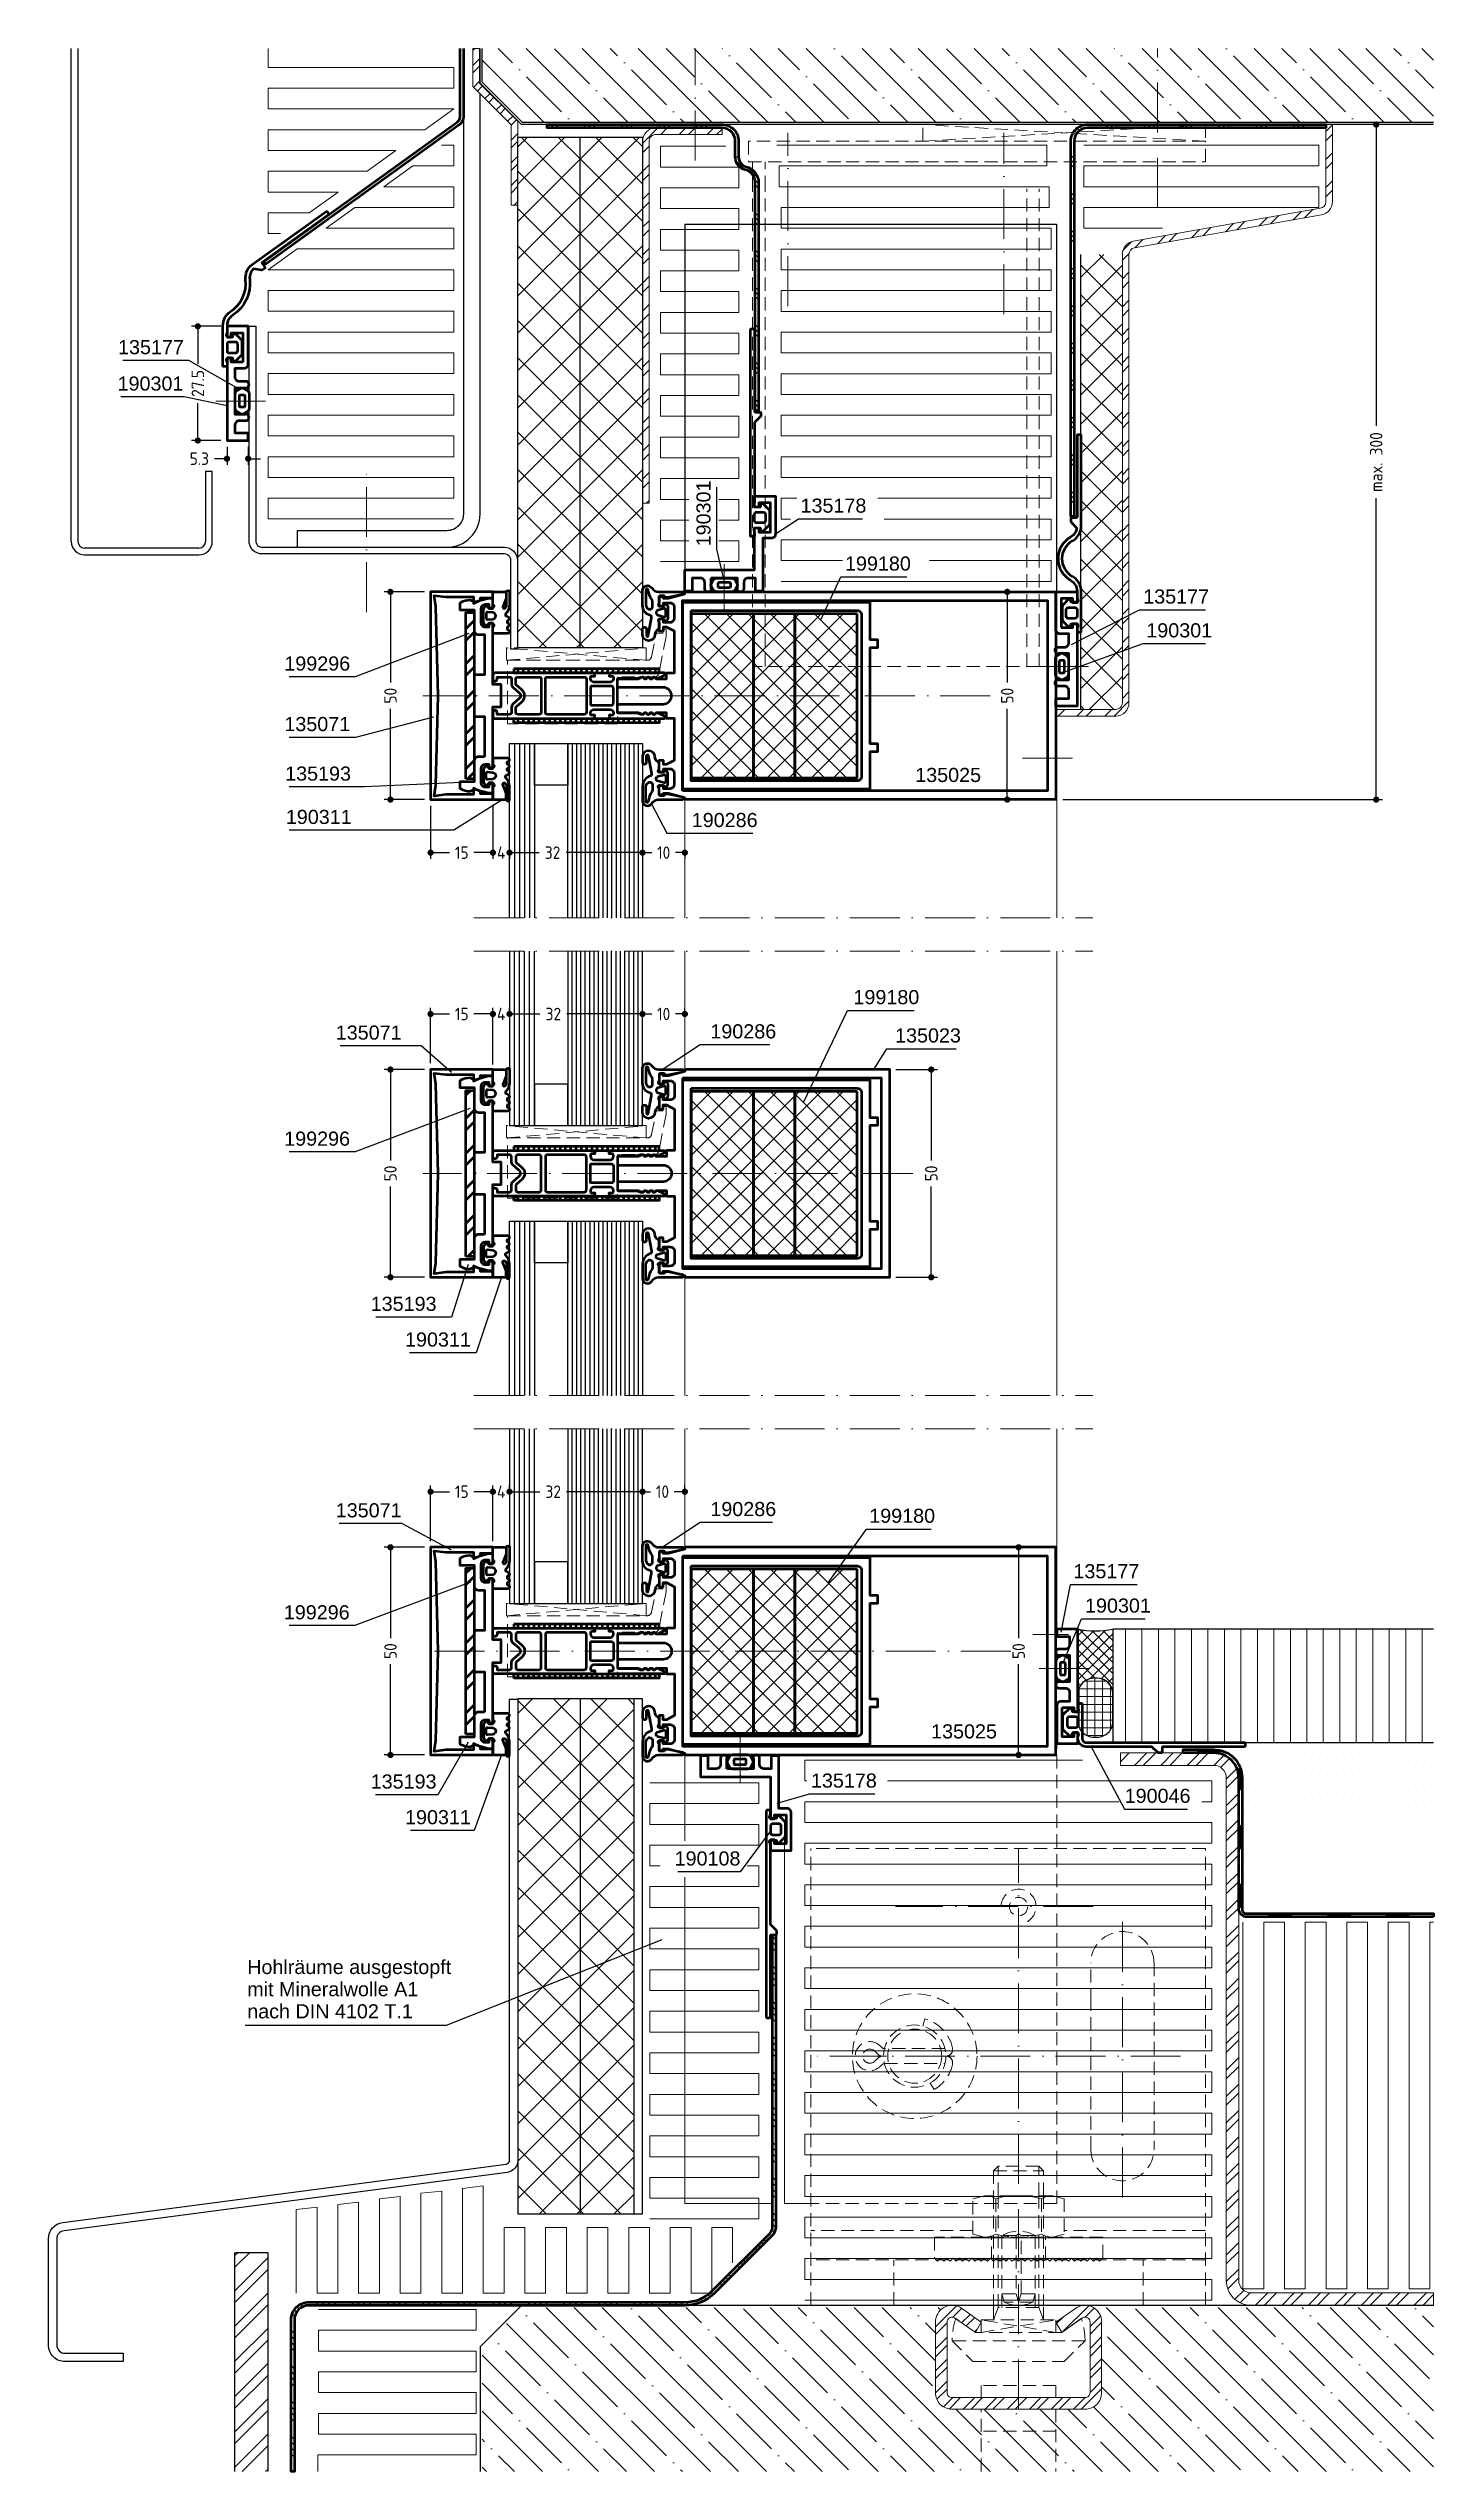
# Model space of a CAD drawing. Header units: millimetres. Extents: x -137 to 196, y -197 to 386.
import ezdxf
from ezdxf.enums import TextEntityAlignment as Align

# ---------------------------------------------------------------- set-up
doc = ezdxf.new("R2010")
doc.units = ezdxf.units.MM
for name, pattern in [('ACAD_ISO10W100', [18, 12, -3, 0, -3]), ('AUSGEZOGEN', [0]), ('HIDDEN2', [4.7625, 3.175, -1.5875]), ('VERDECKT', [0.75, 0.5, -0.25])]:
    doc.linetypes.add(name, pattern=pattern)
doc.layers.get('0').update_dxf_attribs({"linetype": 'CONTINUOUS'})
doc.layers.get('DEFPOINTS').update_dxf_attribs({"linetype": 'CONTINUOUS'})
for name, color, linetype, lineweight in [('AM_5', 3, 'CONTINUOUS', 25), ('AM_C', 50, 'CONTINUOUS', 50), ('AM_S', 80, 'CONTINUOUS', 50), ('Cent3', 70, 'ACAD_ISO10W100', 18), ('CHide3', 70, 'HIDDEN2', 18), ('Cont2', 2, 'CONTINUOUS', 25), ('Cont3', 70, 'CONTINUOUS', 18), ('Cont4', 10, 'AUSGEZOGEN', 13), ('Cont_ST', 70, 'CONTINUOUS', 18)]:
    doc.layers.add(name, color=color, linetype=linetype, lineweight=lineweight)
doc.layers.add('WBC-GER-ENG', color=7, linetype='CONTINUOUS')
doc.layers.get('0').off()
doc.styles.add('HBS_DIMTEXTSTYLE', font='isocp.shx')
doc.styles.add('SWISSL', font='swissl.ttf')
doc.dimstyles.new('Konstruktionsschnitt 1-1$0', dxfattribs={"dimtxt": 3, "dimasz": 1.5, "dimexe": 1.5, "dimexo": 1.5, "dimgap": 1.5, "dimtad": 0, "dimdsep": 46, "dimtxsty": 'HBS_DIMTEXTSTYLE', "dimblk": 'PUNKT', "dimcen": 0, "dimclrd": 3, "dimclre": 3, "dimclrt": 2, "dimadec": 1, "dimazin": 2, "dimtfac": 0.7, "dimtofl": 0, "dimtmove": 0, "dimatfit": 3, "dimfxl": 0, "dimtolj": 1, "dimtzin": 0, "dimarcsym": 0})

msp = doc.modelspace()

# ---------------------------------------------------------------- texts
at = {"layer": 'AM_5', "color": 2, "style": 'SWISSL'}
for s, p in [('135177', (-104.385, 312.216)), ('190301', (-104.495, 303.452)), ('199296', (-64.358, 236.059)), ('135071', (-64.351, 221.482)), ('135193', (-64.153, 209.558)), ('190311', (-63.994, 199.123)), ('135071', (-51.978, 147.206)), ('199296', (-64.387, 121.673)), ('135193', (-43.567, 81.915)), ('190311', (-35.301, 73.321)), ('135071', (-51.978, 32.206)), ('199296', (-64.475, 7.648)), ('135193', (-43.567, -33.085)), ('190311', (-35.301, -41.679)), ('190108', (29.579, -51.608))]:
    msp.add_text(s, height=3.4, dxfattribs=at).set_placement(p, align=Align.RIGHT)
msp.add_text('190301', height=3.4, rotation=90, dxfattribs=at).set_placement((22.376, 265.962))
for s, p in [('135178', (44.042, 274.064)), ('199180', (54.748, 260.121)), ('135177', (126.527, 252.183)), ('190301', (127.268, 244.045)), ('135025', (71.646, 209.227)), ('190286', (17.861, 198.378)), ('199180', (56.782, 155.745)), ('190286', (22.341, 147.506)), ('135023', (66.801, 146.518)), ('190286', (22.341, 32.506)), ('199180', (60.581, 30.888)), ('135177', (109.726, 17.536)), ('190301', (112.521, 9.269)), ('135025', (75.468, -21.019)), ('135178', (46.551, -32.862)), ('190046', (122.063, -36.527))]:
    msp.add_text(s, height=3.4, dxfattribs=at).set_placement(p)
at = {"layer": 'WBC-GER-ENG', "style": 'SWISSL'}
for s, p in [('Hohlräume ausgestopft', (-89.134, -77.738)), ('mit Mineralwolle A1 ', (-89.134, -83.071)), ('nach DIN 4102 T.1', (-89.134, -88.405))]:
    msp.add_text(s, height=3.4, dxfattribs=at).set_placement(p)

# ---------------------------------------------------------------- blocks, each defined once
blk = doc.blocks.new('WI135071')
blk.add_lwpolyline([(-13.2, 0), (-13.7, 21.51), (-14.17, 24.15), (-11.34, 23.8), (-4.7, 23.8), (-4.7, 22.23), (-3, 23.02), (-3, 23.6), (0, 23.6), (0, 25), (-15, 25), (-15, -25), (0, -25), (0, -23.6), (-3, -23.6), (-3, -23.02), (-4.7, -22.23), (-4.7, -23.8), (-11.34, -23.8), (-14.17, -24.15), (-13.7, -21.51), (-13.2, 0)], close=True)
blk = doc.blocks.new('B-WI19606')
for points in [[(-5.5, -6, -0.414214), (-5, -5.5), (-4.7, -5.5), (-4.7, -6.2, 0.414214), (-4.4, -6.5), (-4.1, -6.5, 0.414214), (-3.3, -5.7), (-3.3, -1.8, 0.414214), (-4.1, -1), (-4.4, -1, 0.414214), (-4.7, -1.3), (-4.7, -2), (-5, -2, -0.414214), (-5.5, -1.5), (-5.5, 11.2, -0.803179), (-4.93, 11.33), (-4.12, 9.58, -0.314902), (-4.16, 9.36), (-4.44, 9.08, 0.198912), (-4.5, 8.93), (-4.5, 8.67, 0.198912), (-4.44, 8.52), (-4.16, 8.24, -0.414214), (-4.16, 7.96), (-4.44, 7.68, 0.198912), (-4.5, 7.53), (-4.5, 7.27, 0.198912), (-4.44, 7.12), (-4.16, 6.84, -0.414214), (-4.16, 6.56), (-4.44, 6.28, 0.198912), (-4.5, 6.13), (-4.5, 5.56, 0.087489), (-4.49, 5.49), (-4.2, 4.7), (-4.2, 0.3, 0.414214), (-3.9, 0), (3.9, 0, 0.414214), (4.2, 0.3), (4.2, 4.7), (4.49, 5.49, 0.087489), (4.5, 5.56), (4.5, 6.13, 0.198912), (4.44, 6.28), (4.16, 6.56, -0.414214), (4.16, 6.84), (4.44, 7.12, 0.198912), (4.5, 7.27), (4.5, 7.53, 0.198912), (4.44, 7.68), (4.16, 7.96, -0.414214), (4.16, 8.24), (4.44, 8.52, 0.198912), (4.5, 8.67), (4.5, 8.93, 0.198912), (4.44, 9.08), (4.16, 9.36, -0.314902), (4.12, 9.58), (4.93, 11.33, -0.803179), (5.5, 11.2), (5.5, -1.5, -0.414214), (5, -2), (4.7, -2), (4.7, -1.3, 0.414214), (4.4, -1), (4.1, -1, 0.414214), (3.3, -1.8), (3.3, -5.7, 0.414214), (4.1, -6.5), (4.4, -6.5, 0.414214), (4.7, -6.2), (4.7, -5.5), (5, -5.5, -0.414214), (5.5, -6), (5.5, -29.5, -0.414214), (5, -30), (4, -30, -1), (4, -29), (4.5, -29), (4.5, -26, 0.414214), (4, -25.5), (2.72, -25.5, -0.221695), (1.95, -25.14), (0.77, -23.73, 0.466308), (-0.77, -23.73), (-1.95, -25.14, -0.221695), (-2.72, -25.5), (-4, -25.5, 0.414214), (-4.5, -26), (-4.5, -29), (-4, -29, -1), (-4, -30), (-5, -30, -0.414214), (-5.5, -29.5), (-5.5, -6)], [(-2.3, -1.5, -0.414214), (-1.8, -1), (1.8, -1, -0.414214), (2.3, -1.5), (2.3, -6.3, -0.414214), (2.1, -6.5), (-2.1, -6.5, -0.414214), (-2.3, -6.3), (-2.3, -1.5)], [(-4.5, -16.87, 0.414214), (-4, -17.37), (4, -17.37, 0.414214), (4.5, -16.87), (4.5, -8, 0.414214), (4, -7.5), (-4, -7.5, 0.414214), (-4.5, -8), (-4.5, -16.87)], [(-4.5, -24, 0.414214), (-4, -24.5), (-2.95, -24.5, 0.221695), (-2.57, -24.32), (-1.53, -23.09, -0.466308), (1.53, -23.09), (2.57, -24.32, 0.221695), (2.95, -24.5), (4, -24.5, 0.414214), (4.5, -24), (4.5, -18.87, 0.414214), (4, -18.37), (-4, -18.37, 0.414214), (-4.5, -18.87), (-4.5, -24)]]:
    blk.add_lwpolyline(points, format="xyb", close=True)
blk = doc.blocks.new('WI135193')
blk.add_lwpolyline([(-2, -14.7), (-3.5, -14.7, 0.414214), (-4.5, -15.7), (-4.5, -20.7), (-8, -20.7), (-8, -22.3), (-7.73, -22.44, 0.116424), (-5.5, -23), (-5.37, -23), (-4.47, -22.49), (-1.06, -23.4), (0, -23.4), (0, -21), (-1, -21), (-1, -22), (-1.8, -22, -0.414214), (-2.8, -21), (-2.8, -17.5, -0.414214), (-1.8, -16.5), (-1, -16.5), (-1, -17.5), (0, -17.5), (0, -2.7), (2, -2.7), (2, 2.7), (0, 2.7), (0, 17.5), (-1, 17.5), (-1, 16.5), (-1.8, 16.5, -0.414214), (-2.8, 17.5), (-2.8, 21, -0.414214), (-1.8, 22), (-1, 22), (-1, 21), (0, 21), (0, 23.4), (-1.06, 23.4), (-4.47, 22.49), (-5.37, 23), (-5.5, 23, 0.116424), (-7.73, 22.44), (-8, 22.3), (-8, 20.7), (-4.5, 20.7), (-4.5, 15.7, 0.414214), (-3.5, 14.7), (-2, 14.7), (-2, 5), (-4.5, 5), (-4.5, 0.2), (-4.3, 0), (-4.5, -0.2), (-4.5, -5), (-2, -5), (-2, -14.7)], format="xyb", close=True)
blk = doc.blocks.new('GLAS')
for p, q in [((0, -9), (0, 0)), ((0, 0), (21, 0)), ((0, 0), (21, 0)), ((0, -0.53), (21, -0.53)), ((0, -1.06), (21, -1.06)), ((0, -1.59), (21, -1.59)), ((0, -2.12), (21, -2.12)), ((0, -2.65), (21, -2.65)), ((0, -3.18), (21, -3.18)), ((0, -3.71), (21, -3.71)), ((0, -4.24), (21, -4.24)), ((0, -4.76), (21, -4.76)), ((0, -5.29), (21, -5.29)), ((0, -5.82), (21, -5.82)), ((0, -6.35), (21, -6.35)), ((0, -6.88), (21, -6.88)), ((0, -7.41), (21, -7.41)), ((0, -7.94), (21, -7.94)), ((0, -8.47), (21, -8.47)), ((0, -13), (0, -9)), ((0, -9), (5, -9)), ((21, -9), (0, -9)), ((5, -9), (5, -13)), ((0, -16), (0, -13)), ((0, -13), (21, -13)), ((0, -13), (21, -13)), ((5, -13), (0, -13)), ((0, -13.6), (21, -13.6)), ((0, -14.2), (21, -14.2)), ((0, -14.8), (21, -14.8)), ((0, -15.4), (21, -15.4)), ((21, -16), (0, -16))]:
    blk.add_line(p, q)
blk = doc.blocks.new('PUNKT')
at = {"color": 0, "linetype": 'Continuous'}
blk.add_line((-0.5, 0), (-1, 0), dxfattribs=at)
at = {"color": 0, "linetype": 'Continuous', "const_width": 0.5}
blk.add_lwpolyline([(-0.25, 0, 1), (0.25, 0, 1)], format="xyb", close=True, dxfattribs=at)
blk = doc.blocks.new('*D22')
at = {"layer": 'AM_5', "color": 3, "lineweight": -2, "transparency": 16777216}
for p, q in [((6, 192.64), (6, 190.72)), ((16.2, 192.64), (16.2, 190.72)), ((7.5, 192.22), (8.25, 192.22)), ((14.7, 192.22), (13.95, 192.22))]:
    blk.add_line(p, q, dxfattribs=at)
at = {"layer": 'DEFPOINTS', "color": 0, "transparency": 16777216}
for p in [(6, 194.14), (16.2, 194.14), (16.2, 192.22)]:
    blk.add_point(p, dxfattribs=at)
at = {"layer": 'AM_5', "color": 3, "lineweight": -2, "transparency": 16777216, "xscale": 1.5, "yscale": 1.5, "zscale": 1.5, "rotation": 180}
blk.add_blockref('PUNKT', (6, 192.22), dxfattribs=at)
at = {"layer": 'AM_5', "color": 3, "lineweight": -2, "transparency": 16777216, "xscale": 1.5, "yscale": 1.5, "zscale": 1.5}
blk.add_blockref('PUNKT', (16.2, 192.22), dxfattribs=at)
at = {"layer": 'AM_5', "color": 2, "transparency": 16777216, "insert": (11.1, 192.22), "char_height": 3, "attachment_point": 5, "style": 'HBS_DIMTEXTSTYLE'}
blk.add_mtext('\\A1;10', dxfattribs=at)
blk = doc.blocks.new('*D23')
at = {"layer": 'AM_5', "color": 3, "lineweight": -2, "transparency": 16777216}
for p, q in [((-45, 203.5), (-45, 190.72)), ((-30, 203.5), (-30, 190.72)), ((-43.5, 192.22), (-40.41, 192.22)), ((-31.5, 192.22), (-34.59, 192.22))]:
    blk.add_line(p, q, dxfattribs=at)
at = {"layer": 'DEFPOINTS', "color": 0, "transparency": 16777216}
for p in [(-45, 205), (-30, 205), (-30, 192.22)]:
    blk.add_point(p, dxfattribs=at)
at = {"layer": 'AM_5', "color": 3, "lineweight": -2, "transparency": 16777216, "xscale": 1.5, "yscale": 1.5, "zscale": 1.5, "rotation": 180}
blk.add_blockref('PUNKT', (-45, 192.22), dxfattribs=at)
at = {"layer": 'AM_5', "color": 3, "lineweight": -2, "transparency": 16777216, "xscale": 1.5, "yscale": 1.5, "zscale": 1.5}
blk.add_blockref('PUNKT', (-30, 192.22), dxfattribs=at)
at = {"layer": 'AM_5', "color": 2, "transparency": 16777216, "insert": (-37.5, 192.22), "char_height": 3, "attachment_point": 5, "style": 'HBS_DIMTEXTSTYLE'}
blk.add_mtext('\\A1;15', dxfattribs=at)
blk = doc.blocks.new('*D24')
at = {"layer": 'AM_5', "color": 3, "lineweight": -2, "transparency": 16777216}
for p, q in [((-30, 203.8), (-30, 190.72)), ((-26, 192.64), (-26, 190.72)), ((-31.5, 192.22), (-33, 192.22)), ((-24.5, 192.22), (-23, 192.22))]:
    blk.add_line(p, q, dxfattribs=at)
at = {"layer": 'DEFPOINTS', "color": 0, "transparency": 16777216}
for p in [(-30, 205.3), (-26, 194.14), (-26, 192.22)]:
    blk.add_point(p, dxfattribs=at)
at = {"layer": 'AM_5', "color": 3, "lineweight": -2, "transparency": 16777216, "xscale": 1.5, "yscale": 1.5, "zscale": 1.5}
blk.add_blockref('PUNKT', (-30, 192.22), dxfattribs=at)
at = {"layer": 'AM_5', "color": 3, "lineweight": -2, "transparency": 16777216, "xscale": 1.5, "yscale": 1.5, "zscale": 1.5, "rotation": 180}
blk.add_blockref('PUNKT', (-26, 192.22), dxfattribs=at)
at = {"layer": 'AM_5', "color": 2, "transparency": 16777216, "insert": (-28, 192.22), "char_height": 3, "attachment_point": 5, "style": 'HBS_DIMTEXTSTYLE'}
blk.add_mtext('\\A1;4', dxfattribs=at)
blk = doc.blocks.new('*D25')
at = {"layer": 'AM_5', "color": 3, "lineweight": -2, "transparency": 16777216}
for p, q in [((-26, 192.64), (-26, 190.72)), ((6, 192.64), (6, 190.72)), ((-24.5, 192.22), (-18.88, 192.22)), ((4.5, 192.22), (-12.4, 192.22))]:
    blk.add_line(p, q, dxfattribs=at)
at = {"layer": 'DEFPOINTS', "color": 0, "transparency": 16777216}
for p in [(-26, 194.14), (6, 194.14), (6, 192.22)]:
    blk.add_point(p, dxfattribs=at)
at = {"layer": 'AM_5', "color": 3, "lineweight": -2, "transparency": 16777216, "xscale": 1.5, "yscale": 1.5, "zscale": 1.5, "rotation": 180}
blk.add_blockref('PUNKT', (-26, 192.22), dxfattribs=at)
at = {"layer": 'AM_5', "color": 3, "lineweight": -2, "transparency": 16777216, "xscale": 1.5, "yscale": 1.5, "zscale": 1.5}
blk.add_blockref('PUNKT', (6, 192.22), dxfattribs=at)
at = {"layer": 'AM_5', "color": 2, "transparency": 16777216, "insert": (-15.64, 192.22), "char_height": 3, "attachment_point": 5, "style": 'HBS_DIMTEXTSTYLE'}
blk.add_mtext('\\A1;32', dxfattribs=at)
blk = doc.blocks.new('*D26')
at = {"layer": 'AM_5', "color": 3, "lineweight": -2, "transparency": 16777216}
for p, q in [((6, 141.8), (6, 154.88)), ((7.5, 153.38), (8.25, 153.38)), ((14.7, 153.38), (13.95, 153.38)), ((16.2, 152.96), (16.2, 154.88))]:
    blk.add_line(p, q, dxfattribs=at)
at = {"layer": 'DEFPOINTS', "color": 0, "transparency": 16777216}
for p in [(16.2, 153.38), (16.2, 151.46), (6, 140.3)]:
    blk.add_point(p, dxfattribs=at)
at = {"layer": 'AM_5', "color": 3, "lineweight": -2, "transparency": 16777216, "xscale": 1.5, "yscale": 1.5, "zscale": 1.5, "rotation": 180}
blk.add_blockref('PUNKT', (6, 153.38), dxfattribs=at)
at = {"layer": 'AM_5', "color": 3, "lineweight": -2, "transparency": 16777216, "xscale": 1.5, "yscale": 1.5, "zscale": 1.5}
blk.add_blockref('PUNKT', (16.2, 153.38), dxfattribs=at)
at = {"layer": 'AM_5', "color": 2, "transparency": 16777216, "insert": (11.1, 153.38), "char_height": 3, "attachment_point": 5, "style": 'HBS_DIMTEXTSTYLE'}
blk.add_mtext('\\A1;10', dxfattribs=at)
blk = doc.blocks.new('*D27')
at = {"layer": 'AM_5', "color": 3, "lineweight": -2, "transparency": 16777216}
for p, q in [((-45, 141.51), (-45, 154.88)), ((-43.5, 153.38), (-40.41, 153.38)), ((-31.5, 153.38), (-34.59, 153.38)), ((-30, 141.2), (-30, 154.88))]:
    blk.add_line(p, q, dxfattribs=at)
at = {"layer": 'DEFPOINTS', "color": 0, "transparency": 16777216}
for p in [(-30, 153.38), (-45, 140.01), (-30, 139.7)]:
    blk.add_point(p, dxfattribs=at)
at = {"layer": 'AM_5', "color": 3, "lineweight": -2, "transparency": 16777216, "xscale": 1.5, "yscale": 1.5, "zscale": 1.5, "rotation": 180}
blk.add_blockref('PUNKT', (-45, 153.38), dxfattribs=at)
at = {"layer": 'AM_5', "color": 3, "lineweight": -2, "transparency": 16777216, "xscale": 1.5, "yscale": 1.5, "zscale": 1.5}
blk.add_blockref('PUNKT', (-30, 153.38), dxfattribs=at)
at = {"layer": 'AM_5', "color": 2, "transparency": 16777216, "insert": (-37.5, 153.38), "char_height": 3, "attachment_point": 5, "style": 'HBS_DIMTEXTSTYLE'}
blk.add_mtext('\\A1;15', dxfattribs=at)
blk = doc.blocks.new('*D28')
at = {"layer": 'AM_5', "color": 3, "lineweight": -2, "transparency": 16777216}
for p, q in [((-31.5, 153.38), (-33, 153.38)), ((-30, 141.8), (-30, 154.88)), ((-26, 152.96), (-26, 154.88)), ((-24.5, 153.38), (-23, 153.38))]:
    blk.add_line(p, q, dxfattribs=at)
at = {"layer": 'DEFPOINTS', "color": 0, "transparency": 16777216}
for p in [(-26, 153.38), (-26, 151.46), (-30, 140.3)]:
    blk.add_point(p, dxfattribs=at)
at = {"layer": 'AM_5', "color": 3, "lineweight": -2, "transparency": 16777216, "xscale": 1.5, "yscale": 1.5, "zscale": 1.5}
blk.add_blockref('PUNKT', (-30, 153.38), dxfattribs=at)
at = {"layer": 'AM_5', "color": 3, "lineweight": -2, "transparency": 16777216, "xscale": 1.5, "yscale": 1.5, "zscale": 1.5, "rotation": 180}
blk.add_blockref('PUNKT', (-26, 153.38), dxfattribs=at)
at = {"layer": 'AM_5', "color": 2, "transparency": 16777216, "insert": (-28, 153.38), "char_height": 3, "attachment_point": 5, "style": 'HBS_DIMTEXTSTYLE'}
blk.add_mtext('\\A1;4', dxfattribs=at)
blk = doc.blocks.new('*D29')
at = {"layer": 'AM_5', "color": 3, "lineweight": -2, "transparency": 16777216}
for p, q in [((-26, 152.96), (-26, 154.88)), ((-24.5, 153.38), (-18.69, 153.38)), ((4.5, 153.38), (-12.21, 153.38)), ((6, 152.96), (6, 154.88))]:
    blk.add_line(p, q, dxfattribs=at)
at = {"layer": 'DEFPOINTS', "color": 0, "transparency": 16777216}
for p in [(6, 153.38), (-26, 151.46), (6, 151.46)]:
    blk.add_point(p, dxfattribs=at)
at = {"layer": 'AM_5', "color": 3, "lineweight": -2, "transparency": 16777216, "xscale": 1.5, "yscale": 1.5, "zscale": 1.5, "rotation": 180}
blk.add_blockref('PUNKT', (-26, 153.38), dxfattribs=at)
at = {"layer": 'AM_5', "color": 3, "lineweight": -2, "transparency": 16777216, "xscale": 1.5, "yscale": 1.5, "zscale": 1.5}
blk.add_blockref('PUNKT', (6, 153.38), dxfattribs=at)
at = {"layer": 'AM_5', "color": 2, "transparency": 16777216, "insert": (-15.45, 153.38), "char_height": 3, "attachment_point": 5, "style": 'HBS_DIMTEXTSTYLE'}
blk.add_mtext('\\A1;32', dxfattribs=at)
blk = doc.blocks.new('*D30')
at = {"layer": 'AM_5', "color": 3, "lineweight": -2, "transparency": 16777216}
for p, q in [((6, 37.96), (6, 39.88)), ((7.5, 38.38), (7.94, 38.38)), ((14.7, 38.38), (13.65, 38.38)), ((16.2, 37.96), (16.2, 39.88))]:
    blk.add_line(p, q, dxfattribs=at)
at = {"layer": 'DEFPOINTS', "color": 0, "transparency": 16777216}
for p in [(6, 36.46), (16.2, 38.38), (16.2, 36.46)]:
    blk.add_point(p, dxfattribs=at)
at = {"layer": 'AM_5', "color": 3, "lineweight": -2, "transparency": 16777216, "xscale": 1.5, "yscale": 1.5, "zscale": 1.5, "rotation": 180}
blk.add_blockref('PUNKT', (6, 38.38), dxfattribs=at)
at = {"layer": 'AM_5', "color": 3, "lineweight": -2, "transparency": 16777216, "xscale": 1.5, "yscale": 1.5, "zscale": 1.5}
blk.add_blockref('PUNKT', (16.2, 38.38), dxfattribs=at)
at = {"layer": 'AM_5', "color": 2, "transparency": 16777216, "insert": (10.8, 38.38), "char_height": 3, "attachment_point": 5, "style": 'HBS_DIMTEXTSTYLE'}
blk.add_mtext('\\A1;10', dxfattribs=at)
blk = doc.blocks.new('*D31')
at = {"layer": 'AM_5', "color": 3, "lineweight": -2, "transparency": 16777216}
for p, q in [((-26, 37.96), (-26, 39.88)), ((-24.5, 38.38), (-18.73, 38.38)), ((4.5, 38.38), (-12.25, 38.38)), ((6, 37.96), (6, 39.88))]:
    blk.add_line(p, q, dxfattribs=at)
at = {"layer": 'DEFPOINTS', "color": 0, "transparency": 16777216}
for p in [(-26, 36.46), (6, 38.38), (6, 36.46)]:
    blk.add_point(p, dxfattribs=at)
at = {"layer": 'AM_5', "color": 3, "lineweight": -2, "transparency": 16777216, "xscale": 1.5, "yscale": 1.5, "zscale": 1.5, "rotation": 180}
blk.add_blockref('PUNKT', (-26, 38.38), dxfattribs=at)
at = {"layer": 'AM_5', "color": 3, "lineweight": -2, "transparency": 16777216, "xscale": 1.5, "yscale": 1.5, "zscale": 1.5}
blk.add_blockref('PUNKT', (6, 38.38), dxfattribs=at)
at = {"layer": 'AM_5', "color": 2, "transparency": 16777216, "insert": (-15.49, 38.38), "char_height": 3, "attachment_point": 5, "style": 'HBS_DIMTEXTSTYLE'}
blk.add_mtext('\\A1;32', dxfattribs=at)
blk = doc.blocks.new('*D32')
at = {"layer": 'AM_5', "color": 3, "lineweight": -2, "transparency": 16777216}
for p, q in [((-31.5, 38.38), (-33, 38.38)), ((-30, 26.5), (-30, 39.88)), ((-26, 37.96), (-26, 39.88)), ((-24.5, 38.38), (-23, 38.38))]:
    blk.add_line(p, q, dxfattribs=at)
at = {"layer": 'DEFPOINTS', "color": 0, "transparency": 16777216}
for p in [(-26, 38.38), (-26, 36.46), (-30, 25)]:
    blk.add_point(p, dxfattribs=at)
at = {"layer": 'AM_5', "color": 3, "lineweight": -2, "transparency": 16777216, "xscale": 1.5, "yscale": 1.5, "zscale": 1.5}
blk.add_blockref('PUNKT', (-30, 38.38), dxfattribs=at)
at = {"layer": 'AM_5', "color": 3, "lineweight": -2, "transparency": 16777216, "xscale": 1.5, "yscale": 1.5, "zscale": 1.5, "rotation": 180}
blk.add_blockref('PUNKT', (-26, 38.38), dxfattribs=at)
at = {"layer": 'AM_5', "color": 2, "transparency": 16777216, "insert": (-28, 38.38), "char_height": 3, "attachment_point": 5, "style": 'HBS_DIMTEXTSTYLE'}
blk.add_mtext('\\A1;4', dxfattribs=at)
blk = doc.blocks.new('*D33')
at = {"layer": 'AM_5', "color": 3, "lineweight": -2, "transparency": 16777216}
for p, q in [((-45, 26.5), (-45, 39.88)), ((-43.5, 38.38), (-40.41, 38.38)), ((-31.5, 38.38), (-34.59, 38.38)), ((-30, 26.5), (-30, 39.88))]:
    blk.add_line(p, q, dxfattribs=at)
at = {"layer": 'DEFPOINTS', "color": 0, "transparency": 16777216}
for p in [(-30, 38.38), (-45, 25), (-30, 25)]:
    blk.add_point(p, dxfattribs=at)
at = {"layer": 'AM_5', "color": 3, "lineweight": -2, "transparency": 16777216, "xscale": 1.5, "yscale": 1.5, "zscale": 1.5, "rotation": 180}
blk.add_blockref('PUNKT', (-45, 38.38), dxfattribs=at)
at = {"layer": 'AM_5', "color": 3, "lineweight": -2, "transparency": 16777216, "xscale": 1.5, "yscale": 1.5, "zscale": 1.5}
blk.add_blockref('PUNKT', (-30, 38.38), dxfattribs=at)
at = {"layer": 'AM_5', "color": 2, "transparency": 16777216, "insert": (-37.5, 38.38), "char_height": 3, "attachment_point": 5, "style": 'HBS_DIMTEXTSTYLE'}
blk.add_mtext('\\A1;15', dxfattribs=at)
blk = doc.blocks.new('*D34')
at = {"layer": 'AM_5', "color": 3, "lineweight": -2, "transparency": 16777216}
for p, q in [((-46.5, 25), (-56.16, 25)), ((-54.66, 23.5), (-54.66, 3.15)), ((-54.66, -23.5), (-54.66, -3.15)), ((-46.5, -25), (-56.16, -25))]:
    blk.add_line(p, q, dxfattribs=at)
at = {"layer": 'DEFPOINTS', "color": 0, "transparency": 16777216}
for p in [(-54.66, 25), (-45, 25), (-45, -25)]:
    blk.add_point(p, dxfattribs=at)
at = {"layer": 'AM_5', "color": 3, "lineweight": -2, "transparency": 16777216, "xscale": 1.5, "yscale": 1.5, "zscale": 1.5}
for p, rotation in [((-54.66, 25), 90), ((-54.66, -25), 270)]:
    blk.add_blockref('PUNKT', p, dxfattribs=dict(at, rotation=rotation))
at = {"layer": 'AM_5', "color": 2, "transparency": 16777216, "insert": (-54.66, 0), "char_height": 3, "attachment_point": 5, "rotation": 90, "style": 'HBS_DIMTEXTSTYLE'}
blk.add_mtext('\\A1;50', dxfattribs=at)
blk = doc.blocks.new('*D35')
at = {"layer": 'AM_5', "color": 3, "lineweight": -2, "transparency": 16777216}
for p, q in [((-46.5, 140), (-56.16, 140)), ((-54.66, 138.5), (-54.66, 118.15)), ((-54.66, 91.5), (-54.66, 111.85)), ((-46.5, 90), (-56.16, 90))]:
    blk.add_line(p, q, dxfattribs=at)
at = {"layer": 'DEFPOINTS', "color": 0, "transparency": 16777216}
for p in [(-54.66, 140), (-45, 140), (-45, 90)]:
    blk.add_point(p, dxfattribs=at)
at = {"layer": 'AM_5', "color": 3, "lineweight": -2, "transparency": 16777216, "xscale": 1.5, "yscale": 1.5, "zscale": 1.5}
for p, rotation in [((-54.66, 140), 90), ((-54.66, 90), 270)]:
    blk.add_blockref('PUNKT', p, dxfattribs=dict(at, rotation=rotation))
at = {"layer": 'AM_5', "color": 2, "transparency": 16777216, "insert": (-54.66, 115), "char_height": 3, "attachment_point": 5, "rotation": 90, "style": 'HBS_DIMTEXTSTYLE'}
blk.add_mtext('\\A1;50', dxfattribs=at)
blk = doc.blocks.new('*D36')
at = {"layer": 'AM_5', "color": 3, "lineweight": -2, "transparency": 16777216}
for p, q in [((-46.5, 255), (-56.16, 255)), ((-54.66, 253.5), (-54.66, 233.15)), ((-54.66, 206.5), (-54.66, 226.85)), ((-46.5, 205), (-56.16, 205))]:
    blk.add_line(p, q, dxfattribs=at)
at = {"layer": 'DEFPOINTS', "color": 0, "transparency": 16777216}
for p in [(-54.66, 255), (-45, 255), (-45, 205)]:
    blk.add_point(p, dxfattribs=at)
at = {"layer": 'AM_5', "color": 3, "lineweight": -2, "transparency": 16777216, "xscale": 1.5, "yscale": 1.5, "zscale": 1.5}
for p, rotation in [((-54.66, 255), 90), ((-54.66, 205), 270)]:
    blk.add_blockref('PUNKT', p, dxfattribs=dict(at, rotation=rotation))
at = {"layer": 'AM_5', "color": 2, "transparency": 16777216, "insert": (-54.66, 230), "char_height": 3, "attachment_point": 5, "rotation": 90, "style": 'HBS_DIMTEXTSTYLE'}
blk.add_mtext('\\A1;50', dxfattribs=at)
blk = doc.blocks.new('*D37')
at = {"layer": 'AM_5', "color": 3, "lineweight": -2, "transparency": 16777216}
for p, q in [((91.65, 255), (95.29, 255)), ((93.79, 253.5), (93.79, 233.15)), ((93.79, 206.5), (93.79, 226.85)), ((91.47, 205), (95.29, 205))]:
    blk.add_line(p, q, dxfattribs=at)
at = {"layer": 'DEFPOINTS', "color": 0, "transparency": 16777216}
for p in [(90.15, 255), (89.97, 205), (93.79, 205)]:
    blk.add_point(p, dxfattribs=at)
at = {"layer": 'AM_5', "color": 3, "lineweight": -2, "transparency": 16777216, "xscale": 1.5, "yscale": 1.5, "zscale": 1.5}
for p, rotation in [((93.79, 255), 90), ((93.79, 205), 270)]:
    blk.add_blockref('PUNKT', p, dxfattribs=dict(at, rotation=rotation))
at = {"layer": 'AM_5', "color": 2, "transparency": 16777216, "insert": (93.79, 230), "char_height": 3, "attachment_point": 5, "rotation": 90, "style": 'HBS_DIMTEXTSTYLE'}
blk.add_mtext('\\A1;50', dxfattribs=at)
blk = doc.blocks.new('*D38')
at = {"layer": 'AM_5', "color": 3, "lineweight": -2, "transparency": 16777216}
for p, q in [((94.28, 25), (98.04, 25)), ((96.54, 23.5), (96.54, 3.15)), ((96.54, -23.5), (96.54, -3.15)), ((94.28, -25), (98.04, -25))]:
    blk.add_line(p, q, dxfattribs=at)
at = {"layer": 'DEFPOINTS', "color": 0, "transparency": 16777216}
for p in [(92.78, 25), (92.78, -25), (96.54, -25)]:
    blk.add_point(p, dxfattribs=at)
at = {"layer": 'AM_5', "color": 3, "lineweight": -2, "transparency": 16777216, "xscale": 1.5, "yscale": 1.5, "zscale": 1.5}
for p, rotation in [((96.54, 25), 90), ((96.54, -25), 270)]:
    blk.add_blockref('PUNKT', p, dxfattribs=dict(at, rotation=rotation))
at = {"layer": 'AM_5', "color": 2, "transparency": 16777216, "insert": (96.54, 0), "char_height": 3, "attachment_point": 5, "rotation": 90, "style": 'HBS_DIMTEXTSTYLE'}
blk.add_mtext('\\A1;50', dxfattribs=at)
blk = doc.blocks.new('*D39')
at = {"layer": 'AM_5', "color": 3, "lineweight": -2, "transparency": 16777216}
for p, q in [((67, 140), (77.01, 140)), ((75.51, 138.5), (75.51, 118.15)), ((75.51, 91.5), (75.51, 111.85)), ((67, 90), (77.01, 90))]:
    blk.add_line(p, q, dxfattribs=at)
at = {"layer": 'DEFPOINTS', "color": 0, "transparency": 16777216}
for p in [(65.5, 140), (65.5, 90), (75.51, 90)]:
    blk.add_point(p, dxfattribs=at)
at = {"layer": 'AM_5', "color": 3, "lineweight": -2, "transparency": 16777216, "xscale": 1.5, "yscale": 1.5, "zscale": 1.5}
for p, rotation in [((75.51, 140), 90), ((75.51, 90), 270)]:
    blk.add_blockref('PUNKT', p, dxfattribs=dict(at, rotation=rotation))
at = {"layer": 'AM_5', "color": 2, "transparency": 16777216, "insert": (75.51, 115), "char_height": 3, "attachment_point": 5, "rotation": 90, "style": 'HBS_DIMTEXTSTYLE'}
blk.add_mtext('\\A1;50', dxfattribs=at)
blk = doc.blocks.new('*D40')
at = {"layer": 'AM_5', "color": 3, "lineweight": -2, "transparency": 16777216}
for p, q in [((194.9, 367.5), (181.1, 367.5)), ((182.6, 366), (182.6, 294.95)), ((182.6, 206.5), (182.6, 277.55)), ((107.2, 205), (184.1, 205))]:
    blk.add_line(p, q, dxfattribs=at)
at = {"layer": 'DEFPOINTS', "color": 0, "transparency": 16777216}
for p in [(196.4, 367.5), (105.7, 205), (182.6, 205)]:
    blk.add_point(p, dxfattribs=at)
at = {"layer": 'AM_5', "color": 3, "lineweight": -2, "transparency": 16777216, "xscale": 1.5, "yscale": 1.5, "zscale": 1.5}
for p, rotation in [((182.6, 367.5), 90), ((182.6, 205), 270)]:
    blk.add_blockref('PUNKT', p, dxfattribs=dict(at, rotation=rotation))
at = {"layer": 'AM_5', "color": 2, "transparency": 16777216, "insert": (182.6, 286.25), "char_height": 3, "attachment_point": 5, "rotation": 90, "style": 'HBS_DIMTEXTSTYLE'}
blk.add_mtext('\\A1;max. 300', dxfattribs=at)
blk = doc.blocks.new('WI190301')
for points in [[(0, -1.76, -0.267949), (-0.5, -2.63), (-1.4, -3.13, -0.267949), (-1.9, -3.13), (-2.8, -2.63, -0.267949), (-3.3, -1.76), (-3.3, 1.76, -0.267949), (-2.8, 2.63), (-1.9, 3.13, -0.267949), (-1.4, 3.13), (-0.5, 2.63, -0.267949), (0, 1.76), (0, -1.76)], [(-1, -1.2, -0.414214), (-1.3, -1.5), (-2, -1.5, -0.414214), (-2.3, -1.2), (-2.3, 1.2, -0.414214), (-2, 1.5), (-1.3, 1.5, -0.414214), (-1, 1.2), (-1, -1.2)]]:
    blk.add_lwpolyline(points, format="xyb", close=True)
blk = doc.blocks.new('WI135177')
blk.add_lwpolyline([(1.5, -8.6), (4.3, -8.6), (4.3, -7.6), (5.3, -7.6), (5.3, -17.8), (5.1, -18), (5.3, -18.2), (5.3, -27.49), (0.2, -27.49), (0.2, -25.69), (3.3, -25.69), (3.3, -23.69, 0.414214), (2.3, -22.69), (0.75, -22.69, -0.57735), (0.1, -21.57), (0.44, -20.97), (0.75, -21.05), (0.75, -21.19), (3.3, -21.19), (3.3, -14.8), (0.75, -14.8), (0.75, -14.94), (0.44, -15.02), (0.1, -14.42, -0.57735), (0.75, -13.3), (2.3, -13.3, 0.414214), (3.3, -12.3), (3.3, -10.1), (1.2, -10.1, -0.414214), (0.2, -9.1), (0.2, 0), (5.3, 0), (5.3, -2.6), (4.3, -2.6), (4.3, -1.6), (1.5, -1.6), (1.5, -8.6)], format="xyb", close=True)
blk = doc.blocks.new('B-WI190286')
for points in [[(-10.2, 0.3, -0.753068), (-7.98, 0.94, 0.258199), (-6.29, 0), (-0.58, 0, -0.903019), (-0.52, -0.6), (-4.06, -1.33), (-4.88, -1.33), (-4.88, -1.13, 0.414214), (-5.08, -0.93), (-5.9, -0.93, 0.414214), (-6.2, -1.23), (-6.2, -2.62), (-6.39, -3.13, 0.520567), (-6.2, -3.4), (-5.2, -3.4, 0.414214), (-4.9, -3.1), (-4.9, -2.95, -0.700208), (-4.55, -2.82), (-4.45, -2.94, -0.176327), (-4.1, -3.9), (-4.1, -6.1, -0.176327), (-4.45, -7.06), (-4.55, -7.18, -0.700207), (-4.9, -7.05), (-4.9, -6.9, 0.414214), (-5.2, -6.6), (-6.2, -6.6, 0.520567), (-6.39, -6.87), (-6.2, -7.39), (-6.2, -8.7, -0.369491), (-6.45, -9, 0.226152), (-7.2, -10.33, -0.974179), (-10.2, -10.25), (-10.2, -9.03, -1), (-9.2, -9.03), (-9.2, -10.55, 0.999969), (-8.8, -10.55), (-8.06, -6.29, 0.508721), (-8.3, -5.69, -0.325108), (-10.2, -3.26), (-10.2, 0.3)], [(-7.8, -2.17, 0.170885), (-7.91, -1.86, -0.152142), (-8.8, 0.4, 1), (-9.4, 0.4), (-9.4, -2.9, 0.241981), (-8.77, -4.14, 0.537319), (-7.8, -3.5), (-7.8, -2.17)], [(-6.44, -5.6), (-4.98, -5.99, 0.493145), (-4.6, -5.7), (-4.6, -4.3, 0.493145), (-4.98, -4.01), (-6.44, -4.4, 0.767327), (-6.44, -5.6)]]:
    blk.add_lwpolyline(points, format="xyb", close=True)
blk = doc.blocks.new('WI190286')
blk.add_blockref('B-WI190286', (0, 0))
blk = doc.blocks.new('B-WI190311')
for points in [[(0, 0.3, 0.414214), (0.3, 0), (2.8, 0, 0.414214), (3.2, 0.4), (3.2, 1.54), (2.42, 3.59, -0.786113), (2.9, 3.92, -0.262074), (3.28, 3.28), (3.28, 0, 1), (4, 0), (4, 3.17, 0.174474), (3.15, 5.24, -0.57735), (3.15, 5.76), (3.8, 6.14, 0.57735), (3.8, 6.83), (3.55, 6.97, -0.57735), (3.55, 7.49), (3.8, 7.64, 0.57735), (3.8, 8.33), (3.6, 8.45, -0.56351), (3.59, 9.13), (3.8, 9.25, 0.767327), (3.6, 10), (0.3, 10, 0.414214), (0, 9.7), (0, 8.57, 0.267949), (0.1, 8.4, -0.767327), (-0.1, 7.65), (-0.9, 7.65, -0.414214), (-1.3, 8.05, 0.592453), (-1.61, 8.22, 0.255924), (-2.3, 6.95), (-2.3, 4.55, 0.255924), (-1.61, 3.28, 0.592453), (-1.3, 3.45, -0.414214), (-0.9, 3.85), (-0.1, 3.85, -0.767327), (0.1, 3.1, 0.267949), (0, 2.93), (0, 0.3)], [(-0.03, 4.95), (-1.28, 4.85, -0.438367), (-1.6, 5.15), (-1.6, 6.35, -0.438367), (-1.28, 6.65), (-0.03, 6.55, -0.921414), (-0.03, 4.95)]]:
    blk.add_lwpolyline(points, format="xyb", close=True)
blk = doc.blocks.new('WI190311')
blk.add_blockref('B-WI190311', (0, 0))
blk = doc.blocks.new('WI196061')
blk.add_blockref('B-WI19606', (0, 0))
blk = doc.blocks.new('WI135178')
blk.add_lwpolyline([(6.3, -3.3), (6.3, -0.75), (6.44, -0.75), (6.52, -0.44), (5.93, -0.1, 0.57735), (4.8, -0.75), (4.8, -2.3, -0.414214), (3.8, -3.3), (1.8, -3.3), (1.8, -0.2), (0, -0.2), (0, -5.3), (9.3, -5.3), (9.5, -5.1), (9.7, -5.3), (16.8, -5.3), (16.8, -15.4), (17.8, -15.4), (17.8, -14.4), (20.6, -14.4), (20.6, -21.4), (17.8, -21.4), (17.8, -20.4), (16.8, -20.4), (16.8, -23), (21.8, -23), (21.8, -13.9, 0.414214), (20.8, -12.9), (18.8, -12.9), (18.8, -0.2), (17, -0.2), (17, -3.3), (15.19, -3.3, -0.414214), (14.19, -2.3), (14.19, -0.75, 0.57735), (13.07, -0.1), (12.47, -0.44), (12.55, -0.75), (12.69, -0.75), (12.69, -3.3), (6.3, -3.3)], format="xyb", close=True)
blk = doc.blocks.new('WI135025')
blk.add_lwpolyline([(16.2, 25), (16.2, 24.55), (12.29, 23.5), (11, 23.5), (11, 23.9), (10, 23.9), (10, 21.5), (11, 21.5), (11, 22.3), (12.7, 22.3, -0.414214), (13.7, 21.3), (13.7, 18.7, -0.414214), (12.7, 17.7), (11, 17.7), (11, 18.5), (10, 18.5), (10, 15.5), (11, 15.5), (11, 16.5), (11.8, 16.5), (13.7, 15.5), (13.7, 5.5), (11.8, 5.5), (11.8, 4.1), (9.28, 4.1), (8.8, 4.58), (8.32, 4.1), (7.88, 4.1), (7.4, 4.58), (6.92, 4.1), (6.48, 4.1), (6.05, 4.54), (5, 4.1), (0, 4.1), (0, 2), (11, 2, -1), (11, -2), (0, -2), (0, -4.1), (5, -4.1), (6.05, -4.54), (6.48, -4.1), (6.92, -4.1), (7.4, -4.58), (7.88, -4.1), (8.32, -4.1), (8.8, -4.58), (9.28, -4.1), (11.8, -4.1), (11.8, -5.5), (13.7, -5.5), (13.7, -15.5), (11.8, -16.5), (11, -16.5), (11, -15.5), (10, -15.5), (10, -18.5), (11, -18.5), (11, -17.7), (12.7, -17.7, -0.414214), (13.7, -18.7), (13.7, -21.3, -0.414214), (12.7, -22.3), (11, -22.3), (11, -21.5), (10, -21.5), (10, -23.9), (11, -23.9), (11, -23.5), (12.29, -23.5), (16.2, -24.55), (16.2, -25), (105.5, -25), (105.5, 25), (16.2, 25)], format="xyb", close=True)
blk.add_lwpolyline([(15.6, 22.9), (15.6, -22.9), (103.5, -22.9), (103.5, 22.9), (15.6, 22.9)], close=True)
blk = doc.blocks.new('WI135023')
blk.add_lwpolyline([(16.2, 25), (16.2, 24.55), (12.29, 23.5), (11, 23.5), (11, 23.9), (10, 23.9), (10, 21.5), (11, 21.5), (11, 22.3), (12.7, 22.3, -0.414214), (13.7, 21.3), (13.7, 18.7, -0.414214), (12.7, 17.7), (11, 17.7), (11, 18.5), (10, 18.5), (10, 15.5), (11, 15.5), (11, 16.5), (11.8, 16.5), (13.7, 15.5), (13.7, 5.5), (11.8, 5.5), (11.8, 4.1), (9.28, 4.1), (8.8, 4.58), (8.32, 4.1), (7.88, 4.1), (7.4, 4.58), (6.92, 4.1), (6.48, 4.1), (6.05, 4.54), (5, 4.1), (0, 4.1), (0, 2), (11, 2, -1), (11, -2), (0, -2), (0, -4.1), (5, -4.1), (6.05, -4.54), (6.48, -4.1), (6.92, -4.1), (7.4, -4.58), (7.88, -4.1), (8.32, -4.1), (8.8, -4.58), (9.28, -4.1), (11.8, -4.1), (11.8, -5.5), (13.7, -5.5), (13.7, -15.5), (11.8, -16.5), (11, -16.5), (11, -15.5), (10, -15.5), (10, -18.5), (11, -18.5), (11, -17.7), (12.7, -17.7, -0.414214), (13.7, -18.7), (13.7, -21.3, -0.414214), (12.7, -22.3), (11, -22.3), (11, -21.5), (10, -21.5), (10, -23.9), (11, -23.9), (11, -23.5), (12.29, -23.5), (16.2, -24.55), (16.2, -25), (65.5, -25), (65.5, 25), (16.2, 25)], format="xyb", close=True)
blk.add_lwpolyline([(15.6, 22.9), (15.6, -22.9), (63.5, -22.9), (63.5, 22.9), (15.6, 22.9)], close=True)
blk = doc.blocks.new('*X14')
for p, q in [((152.65, 114.2), (153.33, 114.88)), ((152.65, 111.55), (155.95, 114.85)), ((152.65, 112.88), (154.56, 114.79)), ((152.65, 110.22), (156.85, 114.42)), ((156.85, 109.64), (152.65, 113.84)), ((156.85, 110.97), (152.86, 114.95)), ((156.85, 112.29), (154.35, 114.79)), ((156.85, 113.62), (155.65, 114.82)), ((156.85, 114.94), (156.81, 114.99)), ((152.65, 108.9), (156.85, 113.1)), ((156.85, 108.32), (152.65, 112.52)), ((154.74, 109.1), (152.65, 111.19)), ((154.12, 109.04), (156.85, 111.77)), ((153.65, 108.86), (152.65, 109.86)), ((152.97, 108.22), (152.65, 108.54)), ((155.44, 109.03), (156.85, 110.45)), ((156.29, 108.56), (156.85, 109.12)), ((152.66, 107.58), (152.72, 107.64)), ((152.66, 107.2), (152.66, 107.2)), ((156.79, 107.73), (156.85, 107.79))]:
    blk.add_line(p, q)
blk = doc.blocks.new('*X13')
for p, q in [((152.81, 103.16), (152.81, 107.93)), ((153.47, 108.75), (156.06, 108.75)), ((153.75, 102.18), (153.75, 108.91)), ((154.69, 102), (154.69, 109.1)), ((155.62, 102.11), (155.62, 108.98)), ((156.56, 102.87), (156.56, 108.22)), ((152.66, 106.88), (156.86, 106.88)), ((152.66, 105.94), (156.86, 105.94)), ((152.66, 105), (156.86, 105)), ((152.77, 107.81), (156.76, 107.81)), ((152.66, 104.06), (156.86, 104.06)), ((152.83, 103.12), (156.7, 103.12)), ((153.73, 102.19), (155.8, 102.19))]:
    blk.add_line(p, q)
blk = doc.blocks.new('*X9')
for p, q in [((158.75, 238.77), (159.98, 240)), ((159.75, 239.3), (160.45, 240)), ((160.61, 239.3), (161.31, 240)), ((161.08, 239.3), (161.78, 240)), ((161.93, 239.3), (162.63, 240)), ((162.4, 239.3), (163.1, 240)), ((163.26, 239.3), (163.96, 240)), ((163.43, 237.67), (164.98, 239.22)), ((163.73, 239.3), (164.36, 239.93)), ((164.3, 239.01), (164.84, 239.55)), ((158.75, 238.3), (159.45, 239)), ((158.75, 237.44), (159.45, 238.14)), ((158.75, 236.97), (159.45, 237.67)), ((158.75, 236.12), (159.45, 236.82)), ((158.75, 235.65), (159.45, 236.35)), ((163.9, 237.29), (164.27, 237.66)), ((158.75, 234.79), (159.45, 235.49)), ((158.75, 234.32), (159.45, 235.02)), ((158.75, 233.46), (159.45, 234.16)), ((158.75, 233), (159.45, 233.7)), ((158.75, 232.14), (159.45, 232.84)), ((158.75, 231.67), (159.45, 232.37)), ((163.41, 232.35), (163.57, 232.51)), ((163.76, 231.85), (164.26, 232.35)), ((163.96, 231.58), (164.46, 232.08)), ((158.76, 230.83), (159.45, 231.51)), ((158.89, 230.49), (159.45, 231.04)), ((159.35, 230.08), (159.96, 230.7)), ((159.73, 230), (160.43, 230.7)), ((160.59, 230), (161.29, 230.7)), ((161.06, 230), (161.76, 230.7)), ((161.91, 230), (162.61, 230.7)), ((162.38, 230), (163.08, 230.7)), ((163.24, 230), (163.94, 230.7)), ((163.71, 230), (164.97, 231.26)), ((164.29, 231.05), (164.81, 231.57))]:
    blk.add_line(p, q)
blk = doc.blocks.new('*X15')
for p, q in [((89.25, 64.5), (89.25, 64.5)), ((89.75, 64.5), (89.75, 64.5)), ((90.25, 64.5), (90.25, 64.5)), ((90.75, 64.5), (90.75, 64.5)), ((91.25, 64.5), (91.25, 64.5)), ((91.75, 64.5), (91.75, 64.5)), ((92.25, 64.5), (92.25, 64.5)), ((92.75, 64.5), (92.75, 64.5)), ((93.25, 64.5), (93.25, 64.5)), ((93.75, 64.5), (93.75, 64.5)), ((94.25, 64.5), (94.25, 64.5)), ((94.75, 64.5), (94.75, 64.5)), ((95.25, 64.5), (95.25, 64.5)), ((95.75, 64.5), (95.75, 64.5)), ((96.25, 64.5), (96.25, 64.5)), ((96.75, 64.5), (96.75, 64.5)), ((97.25, 64.5), (97.25, 64.5)), ((97.75, 64.5), (97.75, 64.5)), ((98.25, 64.5), (98.25, 64.5)), ((98.75, 64.5), (98.75, 64.5)), ((99.25, 64.5), (99.25, 64.5)), ((99.75, 64.5), (99.75, 64.5)), ((100.25, 64.5), (100.25, 64.5)), ((100.75, 64.5), (100.75, 64.5)), ((101.25, 64.5), (101.25, 64.5)), ((101.75, 64.5), (101.75, 64.5)), ((102.25, 64.5), (102.25, 64.5)), ((102.75, 64.5), (102.75, 64.5)), ((103.25, 64.5), (103.25, 64.5)), ((103.75, 64.5), (103.75, 64.5)), ((104.25, 64.5), (104.25, 64.5)), ((104.75, 64.5), (104.75, 64.5)), ((92.5, 64), (92.5, 64)), ((93, 64), (93, 64)), ((93.25, 63.5), (93.25, 63.5)), ((93.5, 64), (93.5, 64)), ((93.5, 63), (93.5, 63)), ((93.75, 63.5), (93.75, 63.5)), ((94, 64), (94, 64)), ((94, 63), (94, 63)), ((94.25, 63.5), (94.25, 63.5)), ((94.5, 64), (94.5, 64)), ((94.5, 63), (94.5, 63)), ((94.75, 63.5), (94.75, 63.5)), ((95, 64), (95, 64)), ((95, 63), (95, 63)), ((95.25, 63.5), (95.25, 63.5)), ((95.5, 64), (95.5, 64)), ((95.5, 63), (95.5, 63)), ((95.75, 63.5), (95.75, 63.5)), ((96, 64), (96, 64)), ((96, 63), (96, 63)), ((96.25, 63.5), (96.25, 63.5)), ((96.5, 64), (96.5, 64)), ((96.5, 63), (96.5, 63)), ((96.75, 63.5), (96.75, 63.5)), ((97, 64), (97, 64)), ((97, 63), (97, 63)), ((97.25, 63.5), (97.25, 63.5)), ((97.5, 64), (97.5, 64)), ((97.5, 63), (97.5, 63)), ((97.75, 63.5), (97.75, 63.5)), ((98, 64), (98, 64)), ((98, 63), (98, 63)), ((98.25, 63.5), (98.25, 63.5)), ((98.5, 64), (98.5, 64)), ((98.5, 63), (98.5, 63)), ((98.75, 63.5), (98.75, 63.5)), ((99, 64), (99, 64)), ((99, 63), (99, 63)), ((99.25, 63.5), (99.25, 63.5)), ((99.5, 64), (99.5, 64)), ((99.5, 63), (99.5, 63)), ((99.75, 63.5), (99.75, 63.5)), ((100, 64), (100, 64)), ((100, 63), (100, 63)), ((100.25, 63.5), (100.25, 63.5)), ((100.5, 64), (100.5, 64)), ((100.5, 63), (100.5, 63)), ((100.75, 63.5), (100.75, 63.5)), ((101, 64), (101, 64)), ((101, 63), (101, 63)), ((101.25, 63.5), (101.25, 63.5)), ((101.5, 64), (101.5, 64)), ((101.5, 63), (101.5, 63)), ((101.75, 63.5), (101.75, 63.5)), ((102, 64), (102, 64)), ((102, 63), (102, 63)), ((102.25, 63.5), (102.25, 63.5)), ((102.5, 64), (102.5, 64)), ((102.5, 63), (102.5, 63)), ((102.75, 63.5), (102.75, 63.5)), ((103, 64), (103, 64)), ((103, 63), (103, 63)), ((103.25, 63.5), (103.25, 63.5)), ((103.5, 64), (103.5, 64)), ((103.5, 63), (103.5, 63)), ((103.75, 63.5), (103.75, 63.5)), ((104, 64), (104, 64)), ((104, 63), (104, 63)), ((104.25, 63.5), (104.25, 63.5)), ((104.5, 64), (104.5, 64)), ((104.5, 63), (104.5, 63)), ((104.75, 63.5), (104.75, 63.5)), ((105, 64), (105, 64)), ((105, 63), (105, 63)), ((93.75, 62.5), (93.75, 62.5)), ((93.75, 61.5), (93.75, 61.5)), ((94, 62), (94, 62)), ((94.25, 62.5), (94.25, 62.5)), ((94.25, 61.5), (94.25, 61.5)), ((94.5, 62), (94.5, 62)), ((94.75, 62.5), (94.75, 62.5)), ((94.75, 61.5), (94.75, 61.5)), ((95, 62), (95, 62)), ((95.25, 62.5), (95.25, 62.5)), ((95.25, 61.5), (95.25, 61.5)), ((95.5, 62), (95.5, 62)), ((95.75, 62.5), (95.75, 62.5)), ((95.75, 61.5), (95.75, 61.5)), ((96, 62), (96, 62)), ((96.25, 62.5), (96.25, 62.5)), ((96.25, 61.5), (96.25, 61.5)), ((96.5, 62), (96.5, 62)), ((96.75, 62.5), (96.75, 62.5)), ((96.75, 61.5), (96.75, 61.5)), ((97, 62), (97, 62)), ((97.25, 62.5), (97.25, 62.5)), ((97.25, 61.5), (97.25, 61.5)), ((97.5, 62), (97.5, 62)), ((97.75, 62.5), (97.75, 62.5)), ((97.75, 61.5), (97.75, 61.5)), ((98, 62), (98, 62)), ((98.25, 62.5), (98.25, 62.5)), ((98.25, 61.5), (98.25, 61.5)), ((98.5, 62), (98.5, 62)), ((98.75, 62.5), (98.75, 62.5)), ((98.75, 61.5), (98.75, 61.5)), ((99, 62), (99, 62)), ((99.25, 62.5), (99.25, 62.5)), ((99.25, 61.5), (99.25, 61.5)), ((99.5, 62), (99.5, 62)), ((99.75, 62.5), (99.75, 62.5)), ((99.75, 61.5), (99.75, 61.5)), ((100, 62), (100, 62)), ((100.25, 62.5), (100.25, 62.5)), ((100.25, 61.5), (100.25, 61.5)), ((100.5, 62), (100.5, 62)), ((100.75, 62.5), (100.75, 62.5)), ((100.75, 61.5), (100.75, 61.5)), ((101, 62), (101, 62)), ((101.25, 62.5), (101.25, 62.5)), ((101.25, 61.5), (101.25, 61.5)), ((101.5, 62), (101.5, 62)), ((101.75, 62.5), (101.75, 62.5)), ((101.75, 61.5), (101.75, 61.5)), ((102, 62), (102, 62)), ((102.25, 62.5), (102.25, 62.5)), ((102.25, 61.5), (102.25, 61.5)), ((102.5, 62), (102.5, 62)), ((102.75, 62.5), (102.75, 62.5)), ((102.75, 61.5), (102.75, 61.5)), ((103, 62), (103, 62)), ((103.25, 62.5), (103.25, 62.5)), ((103.25, 61.5), (103.25, 61.5)), ((103.5, 62), (103.5, 62)), ((103.75, 62.5), (103.75, 62.5)), ((103.75, 61.5), (103.75, 61.5)), ((104, 62), (104, 62)), ((104.25, 62.5), (104.25, 62.5)), ((104.25, 61.5), (104.25, 61.5)), ((104.5, 62), (104.5, 62)), ((104.75, 62.5), (104.75, 62.5)), ((104.75, 61.5), (104.75, 61.5)), ((105, 62), (105, 62)), ((93.75, 60.5), (93.75, 60.5)), ((94, 61), (94, 61)), ((94, 60), (94, 60)), ((94.25, 60.5), (94.25, 60.5)), ((94.5, 61), (94.5, 61)), ((94.5, 60), (94.5, 60)), ((94.75, 60.5), (94.75, 60.5)), ((95, 61), (95, 61)), ((95, 60), (95, 60)), ((95.25, 60.5), (95.25, 60.5)), ((95.5, 61), (95.5, 61)), ((95.5, 60), (95.5, 60)), ((95.75, 60.5), (95.75, 60.5)), ((96, 61), (96, 61)), ((96, 60), (96, 60)), ((96.25, 60.5), (96.25, 60.5)), ((96.5, 61), (96.5, 61)), ((96.5, 60), (96.5, 60)), ((96.75, 60.5), (96.75, 60.5)), ((97, 61), (97, 61)), ((97, 60), (97, 60)), ((97.25, 60.5), (97.25, 60.5)), ((97.5, 61), (97.5, 61)), ((97.5, 60), (97.5, 60)), ((97.75, 60.5), (97.75, 60.5)), ((98, 61), (98, 61)), ((98, 60), (98, 60)), ((98.25, 60.5), (98.25, 60.5)), ((98.5, 61), (98.5, 61)), ((98.5, 60), (98.5, 60)), ((98.75, 60.5), (98.75, 60.5)), ((99, 61), (99, 61)), ((99, 60), (99, 60)), ((99.25, 60.5), (99.25, 60.5)), ((99.5, 61), (99.5, 61)), ((99.5, 60), (99.5, 60)), ((99.75, 60.5), (99.75, 60.5)), ((100, 61), (100, 61)), ((100, 60), (100, 60)), ((100.25, 60.5), (100.25, 60.5)), ((100.5, 61), (100.5, 61)), ((100.5, 60), (100.5, 60)), ((100.75, 60.5), (100.75, 60.5)), ((101, 61), (101, 61)), ((101, 60), (101, 60)), ((101.25, 60.5), (101.25, 60.5)), ((101.5, 61), (101.5, 61)), ((101.5, 60), (101.5, 60)), ((101.75, 60.5), (101.75, 60.5)), ((102, 61), (102, 61)), ((102, 60), (102, 60)), ((102.25, 60.5), (102.25, 60.5)), ((102.5, 61), (102.5, 61)), ((102.5, 60), (102.5, 60)), ((102.75, 60.5), (102.75, 60.5)), ((103, 61), (103, 61)), ((103, 60), (103, 60)), ((103.25, 60.5), (103.25, 60.5)), ((103.5, 61), (103.5, 61)), ((103.5, 60), (103.5, 60)), ((103.75, 60.5), (103.75, 60.5)), ((104, 61), (104, 61)), ((104, 60), (104, 60)), ((104.25, 60.5), (104.25, 60.5)), ((104.5, 61), (104.5, 61)), ((104.5, 60), (104.5, 60)), ((104.75, 60.5), (104.75, 60.5)), ((105, 61), (105, 61)), ((105, 60), (105, 60)), ((93.75, 59.5), (93.75, 59.5)), ((93.75, 58.5), (93.75, 58.5)), ((94, 59), (94, 59)), ((94.25, 59.5), (94.25, 59.5)), ((94.25, 58.5), (94.25, 58.5)), ((94.5, 59), (94.5, 59)), ((94.75, 59.5), (94.75, 59.5)), ((94.75, 58.5), (94.75, 58.5)), ((95, 59), (95, 59)), ((95.25, 59.5), (95.25, 59.5)), ((95.25, 58.5), (95.25, 58.5)), ((95.5, 59), (95.5, 59)), ((95.75, 59.5), (95.75, 59.5)), ((95.75, 58.5), (95.75, 58.5)), ((96, 59), (96, 59)), ((96.25, 59.5), (96.25, 59.5)), ((96.25, 58.5), (96.25, 58.5)), ((96.5, 59), (96.5, 59)), ((96.75, 59.5), (96.75, 59.5)), ((96.75, 58.5), (96.75, 58.5)), ((97, 59), (97, 59)), ((97.25, 59.5), (97.25, 59.5)), ((97.25, 58.5), (97.25, 58.5)), ((97.5, 59), (97.5, 59)), ((97.75, 59.5), (97.75, 59.5)), ((97.75, 58.5), (97.75, 58.5)), ((98, 59), (98, 59)), ((98.25, 59.5), (98.25, 59.5)), ((98.25, 58.5), (98.25, 58.5)), ((98.5, 59), (98.5, 59)), ((98.75, 59.5), (98.75, 59.5)), ((98.75, 58.5), (98.75, 58.5)), ((99, 59), (99, 59)), ((99.25, 59.5), (99.25, 59.5)), ((99.25, 58.5), (99.25, 58.5)), ((99.5, 59), (99.5, 59)), ((99.75, 59.5), (99.75, 59.5)), ((99.75, 58.5), (99.75, 58.5)), ((100, 59), (100, 59)), ((100.25, 59.5), (100.25, 59.5)), ((100.25, 58.5), (100.25, 58.5)), ((100.5, 59), (100.5, 59)), ((100.75, 59.5), (100.75, 59.5)), ((100.75, 58.5), (100.75, 58.5)), ((101, 59), (101, 59)), ((101.25, 59.5), (101.25, 59.5)), ((101.25, 58.5), (101.25, 58.5)), ((101.5, 59), (101.5, 59)), ((101.75, 59.5), (101.75, 59.5)), ((101.75, 58.5), (101.75, 58.5)), ((102, 59), (102, 59)), ((102.25, 59.5), (102.25, 59.5)), ((102.25, 58.5), (102.25, 58.5)), ((102.5, 59), (102.5, 59)), ((102.75, 59.5), (102.75, 59.5)), ((102.75, 58.5), (102.75, 58.5)), ((103, 59), (103, 59)), ((103.25, 59.5), (103.25, 59.5)), ((103.25, 58.5), (103.25, 58.5)), ((103.5, 59), (103.5, 59)), ((103.75, 59.5), (103.75, 59.5)), ((103.75, 58.5), (103.75, 58.5)), ((104, 59), (104, 59)), ((104.25, 59.5), (104.25, 59.5)), ((104.25, 58.5), (104.25, 58.5)), ((104.5, 59), (104.5, 59)), ((104.75, 59.5), (104.75, 59.5)), ((104.75, 58.5), (104.75, 58.5)), ((105, 59), (105, 59)), ((93.75, 57.5), (93.75, 57.5)), ((94, 58), (94, 58)), ((94, 57), (94, 57)), ((94.25, 57.5), (94.25, 57.5)), ((94.5, 58), (94.5, 58)), ((94.5, 57), (94.5, 57)), ((94.75, 57.5), (94.75, 57.5)), ((95, 58), (95, 58)), ((95, 57), (95, 57)), ((95.25, 57.5), (95.25, 57.5)), ((95.5, 58), (95.5, 58)), ((95.5, 57), (95.5, 57)), ((95.75, 57.5), (95.75, 57.5)), ((96, 58), (96, 58)), ((96, 57), (96, 57)), ((96.25, 57.5), (96.25, 57.5)), ((96.5, 58), (96.5, 58)), ((96.5, 57), (96.5, 57)), ((96.75, 57.5), (96.75, 57.5)), ((97, 58), (97, 58)), ((97, 57), (97, 57)), ((97.25, 57.5), (97.25, 57.5)), ((97.5, 58), (97.5, 58)), ((97.5, 57), (97.5, 57)), ((97.75, 57.5), (97.75, 57.5)), ((98, 58), (98, 58)), ((98, 57), (98, 57)), ((98.25, 57.5), (98.25, 57.5)), ((98.5, 58), (98.5, 58)), ((98.5, 57), (98.5, 57)), ((98.75, 57.5), (98.75, 57.5)), ((99, 58), (99, 58)), ((99, 57), (99, 57)), ((99.25, 57.5), (99.25, 57.5)), ((99.5, 58), (99.5, 58)), ((99.5, 57), (99.5, 57)), ((99.75, 57.5), (99.75, 57.5)), ((100, 58), (100, 58)), ((100, 57), (100, 57)), ((100.25, 57.5), (100.25, 57.5)), ((100.5, 58), (100.5, 58)), ((100.5, 57), (100.5, 57)), ((100.75, 57.5), (100.75, 57.5)), ((101, 58), (101, 58)), ((101, 57), (101, 57)), ((101.25, 57.5), (101.25, 57.5)), ((101.5, 58), (101.5, 58)), ((101.5, 57), (101.5, 57)), ((101.75, 57.5), (101.75, 57.5)), ((102, 58), (102, 58)), ((102, 57), (102, 57)), ((102.25, 57.5), (102.25, 57.5)), ((102.5, 58), (102.5, 58)), ((102.5, 57), (102.5, 57)), ((102.75, 57.5), (102.75, 57.5)), ((103, 58), (103, 58)), ((103, 57), (103, 57)), ((103.25, 57.5), (103.25, 57.5)), ((103.5, 58), (103.5, 58)), ((103.5, 57), (103.5, 57)), ((103.75, 57.5), (103.75, 57.5)), ((104, 58), (104, 58)), ((104, 57), (104, 57)), ((104.25, 57.5), (104.25, 57.5)), ((104.5, 58), (104.5, 58)), ((104.5, 57), (104.5, 57)), ((104.75, 57.5), (104.75, 57.5)), ((105, 58), (105, 58)), ((105, 57), (105, 57)), ((93.75, 56.5), (93.75, 56.5)), ((93.75, 55.5), (93.75, 55.5)), ((94, 56), (94, 56)), ((94.25, 56.5), (94.25, 56.5)), ((94.25, 55.5), (94.25, 55.5)), ((94.5, 56), (94.5, 56)), ((94.75, 56.5), (94.75, 56.5)), ((94.75, 55.5), (94.75, 55.5)), ((95, 56), (95, 56)), ((95.25, 56.5), (95.25, 56.5)), ((95.25, 55.5), (95.25, 55.5)), ((95.5, 56), (95.5, 56)), ((95.75, 56.5), (95.75, 56.5)), ((95.75, 55.5), (95.75, 55.5)), ((96, 56), (96, 56)), ((96.25, 56.5), (96.25, 56.5)), ((96.25, 55.5), (96.25, 55.5)), ((96.5, 56), (96.5, 56)), ((96.75, 56.5), (96.75, 56.5)), ((96.75, 55.5), (96.75, 55.5)), ((97, 56), (97, 56)), ((97.25, 56.5), (97.25, 56.5)), ((97.25, 55.5), (97.25, 55.5)), ((97.5, 56), (97.5, 56)), ((97.75, 56.5), (97.75, 56.5)), ((97.75, 55.5), (97.75, 55.5)), ((98, 56), (98, 56)), ((98.25, 56.5), (98.25, 56.5)), ((98.25, 55.5), (98.25, 55.5)), ((98.5, 56), (98.5, 56)), ((98.75, 56.5), (98.75, 56.5)), ((98.75, 55.5), (98.75, 55.5)), ((99, 56), (99, 56)), ((99.25, 56.5), (99.25, 56.5)), ((99.25, 55.5), (99.25, 55.5)), ((99.5, 56), (99.5, 56)), ((99.75, 56.5), (99.75, 56.5)), ((99.75, 55.5), (99.75, 55.5)), ((100, 56), (100, 56)), ((100.25, 56.5), (100.25, 56.5)), ((100.25, 55.5), (100.25, 55.5)), ((100.5, 56), (100.5, 56)), ((100.75, 56.5), (100.75, 56.5)), ((100.75, 55.5), (100.75, 55.5)), ((101, 56), (101, 56)), ((101.25, 56.5), (101.25, 56.5)), ((101.25, 55.5), (101.25, 55.5)), ((101.5, 56), (101.5, 56)), ((101.75, 56.5), (101.75, 56.5)), ((101.75, 55.5), (101.75, 55.5)), ((102, 56), (102, 56)), ((102.25, 56.5), (102.25, 56.5)), ((102.25, 55.5), (102.25, 55.5)), ((102.5, 56), (102.5, 56)), ((102.75, 56.5), (102.75, 56.5)), ((102.75, 55.5), (102.75, 55.5)), ((103, 56), (103, 56)), ((103.25, 56.5), (103.25, 56.5)), ((103.25, 55.5), (103.25, 55.5)), ((103.5, 56), (103.5, 56)), ((103.75, 56.5), (103.75, 56.5)), ((103.75, 55.5), (103.75, 55.5)), ((104, 56), (104, 56)), ((104.25, 56.5), (104.25, 56.5)), ((104.25, 55.5), (104.25, 55.5)), ((104.5, 56), (104.5, 56)), ((104.75, 56.5), (104.75, 56.5)), ((104.75, 55.5), (104.75, 55.5)), ((105, 56), (105, 56)), ((93.75, 54.5), (93.75, 54.5)), ((94, 55), (94, 55)), ((94.25, 54.5), (94.25, 54.5)), ((94.5, 55), (94.5, 55)), ((94.75, 54.5), (94.75, 54.5)), ((95, 55), (95, 55)), ((95.25, 54.5), (95.25, 54.5)), ((95.5, 55), (95.5, 55)), ((95.75, 54.5), (95.75, 54.5)), ((96, 55), (96, 55)), ((96.25, 54.5), (96.25, 54.5)), ((96.5, 55), (96.5, 55)), ((96.75, 54.5), (96.75, 54.5)), ((97, 55), (97, 55)), ((97.25, 54.5), (97.25, 54.5)), ((97.5, 55), (97.5, 55)), ((97.75, 54.5), (97.75, 54.5)), ((98, 55), (98, 55)), ((98.25, 54.5), (98.25, 54.5)), ((98.5, 55), (98.5, 55)), ((98.75, 54.5), (98.75, 54.5)), ((99, 55), (99, 55)), ((99.25, 54.5), (99.25, 54.5)), ((99.5, 55), (99.5, 55)), ((99.75, 54.5), (99.75, 54.5)), ((100, 55), (100, 55)), ((100.25, 54.5), (100.25, 54.5)), ((100.5, 55), (100.5, 55)), ((100.75, 54.5), (100.75, 54.5)), ((101, 55), (101, 55)), ((101.25, 54.5), (101.25, 54.5)), ((101.5, 55), (101.5, 55)), ((101.75, 54.5), (101.75, 54.5)), ((102, 55), (102, 55)), ((102.25, 54.5), (102.25, 54.5)), ((102.5, 55), (102.5, 55)), ((102.75, 54.5), (102.75, 54.5)), ((103, 55), (103, 55)), ((103.25, 54.5), (103.25, 54.5)), ((103.5, 55), (103.5, 55)), ((103.75, 54.5), (103.75, 54.5)), ((104, 55), (104, 55)), ((104.25, 54.5), (104.25, 54.5)), ((104.5, 55), (104.5, 55)), ((104.75, 54.5), (104.75, 54.5)), ((105, 55), (105, 55))]:
    blk.add_line(p, q)
blk = doc.blocks.new('*X16')
for p, q in [((90.82, 63.88), (91.02, 64.08)), ((90.89, 63.88), (91.09, 64.08)), ((90.96, 63.88), (91.16, 64.08)), ((91.03, 63.88), (91.23, 64.08)), ((91.1, 63.88), (91.3, 64.08)), ((91.17, 63.88), (91.37, 64.08)), ((91.25, 63.88), (91.45, 64.08)), ((91.32, 63.88), (91.52, 64.08)), ((91.39, 63.88), (91.59, 64.08)), ((91.46, 63.88), (91.66, 64.08)), ((91.53, 63.88), (91.73, 64.08)), ((91.6, 63.88), (91.8, 64.08)), ((91.67, 63.88), (91.87, 64.08)), ((91.74, 63.88), (91.94, 64.08)), ((91.81, 63.88), (92.01, 64.08)), ((91.88, 63.88), (92.07, 64.07)), ((91.95, 63.88), (92.13, 64.06)), ((92.02, 63.87), (92.19, 64.05)), ((92.08, 63.87), (92.25, 64.04)), ((92.14, 63.86), (92.31, 64.03)), ((93.31, 62.84), (93.47, 62.99)), ((93.33, 62.78), (93.49, 62.94)), ((93.34, 62.73), (93.51, 62.89)), ((93.36, 62.67), (93.52, 62.83)), ((93.37, 62.61), (93.54, 62.78)), ((93.38, 62.55), (93.55, 62.72)), ((93.38, 62.48), (93.56, 62.66)), ((93.38, 62.41), (93.57, 62.6)), ((93.38, 62.34), (93.58, 62.54)), ((93.38, 62.27), (93.58, 62.47)), ((93.38, 62.2), (93.58, 62.4)), ((93.38, 62.13), (93.58, 62.33)), ((93.38, 62.06), (93.58, 62.26)), ((93.38, 61.99), (93.58, 62.19)), ((93.38, 61.92), (93.58, 62.12)), ((93.38, 61.85), (93.58, 62.05)), ((93.38, 61.78), (93.58, 61.98)), ((93.38, 61.71), (93.58, 61.91)), ((93.38, 61.64), (93.58, 61.84)), ((93.38, 61.57), (93.58, 61.77)), ((93.38, 59.37), (93.58, 59.57)), ((93.38, 59.3), (93.58, 59.5)), ((93.38, 59.23), (93.58, 59.43)), ((93.38, 59.16), (93.58, 59.36)), ((93.38, 59.09), (93.58, 59.29)), ((93.38, 59.02), (93.58, 59.22)), ((93.38, 58.95), (93.58, 59.15)), ((93.38, 58.88), (93.58, 59.08)), ((93.38, 58.81), (93.58, 59.01)), ((93.38, 58.74), (93.58, 58.94)), ((93.38, 58.67), (93.58, 58.87)), ((93.38, 58.6), (93.58, 58.8)), ((93.38, 58.52), (93.58, 58.72)), ((93.38, 58.45), (93.58, 58.65)), ((93.38, 58.38), (93.58, 58.58)), ((93.38, 58.31), (93.58, 58.51)), ((93.38, 58.24), (93.58, 58.44)), ((93.38, 58.17), (93.58, 58.37)), ((93.38, 58.1), (93.58, 58.3)), ((93.38, 58.03), (93.58, 58.23)), ((93.38, 55.84), (93.58, 56.04)), ((93.38, 55.77), (93.58, 55.97)), ((93.38, 55.7), (93.58, 55.9)), ((93.38, 55.63), (93.58, 55.83)), ((93.38, 55.55), (93.58, 55.75)), ((93.38, 55.48), (93.58, 55.68)), ((93.38, 55.41), (93.58, 55.61)), ((93.38, 55.34), (93.58, 55.54)), ((93.38, 55.27), (93.58, 55.47)), ((93.38, 55.2), (93.58, 55.4)), ((93.38, 55.13), (93.58, 55.33)), ((93.38, 55.06), (93.58, 55.26)), ((93.38, 54.99), (93.58, 55.19)), ((93.38, 54.92), (93.58, 55.12)), ((93.38, 54.85), (93.58, 55.05)), ((93.38, 54.78), (93.58, 54.98)), ((93.38, 54.71), (93.58, 54.91)), ((93.38, 54.64), (93.58, 54.84)), ((93.38, 54.56), (93.58, 54.76)), ((93.38, 54.49), (93.58, 54.69)), ((95.09, 54), (95.29, 54.2)), ((95.16, 54), (95.36, 54.2)), ((95.23, 54), (95.43, 54.2)), ((95.3, 54), (95.5, 54.2)), ((95.37, 54), (95.57, 54.2)), ((95.44, 54), (95.64, 54.2)), ((95.51, 54), (95.71, 54.2)), ((95.58, 54), (95.78, 54.2)), ((95.65, 54), (95.85, 54.2)), ((95.72, 54), (95.92, 54.2)), ((95.8, 54), (96, 54.2)), ((95.87, 54), (96.07, 54.2)), ((95.94, 54), (96.14, 54.2)), ((96.01, 54), (96.21, 54.2)), ((96.08, 54), (96.28, 54.2)), ((96.15, 54), (96.35, 54.2)), ((96.22, 54), (96.42, 54.2)), ((96.29, 54), (96.49, 54.2)), ((96.36, 54), (96.56, 54.2)), ((96.43, 54), (96.63, 54.2)), ((98.62, 54), (98.82, 54.2)), ((98.69, 54), (98.89, 54.2)), ((98.76, 54), (98.96, 54.2)), ((98.84, 54), (99.04, 54.2)), ((98.91, 54), (99.11, 54.2)), ((98.98, 54), (99.18, 54.2)), ((99.05, 54), (99.25, 54.2)), ((99.12, 54), (99.32, 54.2)), ((99.19, 54), (99.39, 54.2)), ((99.26, 54), (99.46, 54.2)), ((99.33, 54), (99.53, 54.2)), ((99.4, 54), (99.6, 54.2)), ((99.47, 54), (99.67, 54.2)), ((99.54, 54), (99.74, 54.2)), ((99.61, 54), (99.81, 54.2)), ((99.68, 54), (99.88, 54.2)), ((99.75, 54), (99.95, 54.2)), ((99.83, 54), (100.03, 54.2)), ((99.9, 54), (100.1, 54.2)), ((99.97, 54), (100.17, 54.2)), ((102.16, 54), (102.36, 54.2)), ((102.23, 54), (102.43, 54.2)), ((102.3, 54), (102.5, 54.2)), ((102.37, 54), (102.57, 54.2)), ((102.44, 54), (102.64, 54.2)), ((102.51, 54), (102.71, 54.2)), ((102.58, 54), (102.78, 54.2)), ((102.65, 54), (102.85, 54.2)), ((102.72, 54), (102.92, 54.2)), ((102.8, 54), (103, 54.2)), ((102.87, 54), (103.07, 54.2)), ((102.94, 54), (103.14, 54.2)), ((103.01, 54), (103.21, 54.2)), ((103.08, 54), (103.28, 54.2)), ((103.15, 54), (103.35, 54.2)), ((103.22, 54), (103.42, 54.2)), ((103.29, 54), (103.49, 54.2)), ((103.36, 54), (103.56, 54.2)), ((103.43, 54), (103.63, 54.2)), ((103.5, 54), (103.7, 54.2))]:
    blk.add_line(p, q)
blk = doc.blocks.new('WI135194')
blk.add_lwpolyline([(-22.5, 0.1), (-22.5, 45.1), (-13.5, 45.1), (-13.5, 47), (-11.5, 47), (-11.5, 45.1), (11.5, 45.1), (11.5, 47), (13.5, 47), (13.5, 45.1), (22.5, 45.1), (22.5, 0.1), (-22.5, 0.1)], close=True)
blk.add_lwpolyline([(-20.5, 2.1), (-20.5, 42.1, -0.414214), (-19.5, 43.1), (19.5, 43.1, -0.414214), (20.5, 42.1), (20.5, 2.1), (-20.5, 2.1)], format="xyb", close=True)
blk = doc.blocks.new('*D45')
at = {"layer": 'AM_5', "color": 3, "lineweight": -2, "transparency": 16777216}
for p, q in [((-95.5, 318.93), (-102.53, 318.93)), ((-101.03, 317.43), (-101.03, 309.93)), ((-101.03, 292.94), (-101.03, 300.43)), ((-95.5, 291.44), (-102.53, 291.44))]:
    blk.add_line(p, q, dxfattribs=at)
at = {"layer": 'DEFPOINTS', "color": 0, "transparency": 16777216}
for p in [(-101.03, 318.93), (-94, 318.93), (-94, 291.44)]:
    blk.add_point(p, dxfattribs=at)
at = {"layer": 'AM_5', "color": 3, "lineweight": -2, "transparency": 16777216, "xscale": 1.5, "yscale": 1.5, "zscale": 1.5}
for p, rotation in [((-101.03, 318.93), 90), ((-101.03, 291.44), 270)]:
    blk.add_blockref('PUNKT', p, dxfattribs=dict(at, rotation=rotation))
at = {"layer": 'AM_5', "color": 2, "transparency": 16777216, "insert": (-101.03, 305.18), "char_height": 3, "attachment_point": 5, "rotation": 90, "style": 'HBS_DIMTEXTSTYLE'}
blk.add_mtext('\\A1;27.5', dxfattribs=at)
blk = doc.blocks.new('*D46')
at = {"layer": 'AM_5', "color": 3, "lineweight": -2, "transparency": 16777216}
for p, q in [((-95.5, 287.06), (-97, 287.06)), ((-94, 289.94), (-94, 285.56)), ((-88.9, 289.94), (-88.9, 285.56)), ((-87.4, 287.06), (-85.9, 287.06))]:
    blk.add_line(p, q, dxfattribs=at)
at = {"layer": 'DEFPOINTS', "color": 0, "transparency": 16777216}
for p in [(-94, 291.44), (-94, 287.06), (-88.9, 291.44)]:
    blk.add_point(p, dxfattribs=at)
at = {"layer": 'AM_5', "color": 3, "lineweight": -2, "transparency": 16777216, "xscale": 1.5, "yscale": 1.5, "zscale": 1.5}
blk.add_blockref('PUNKT', (-94, 287.06), dxfattribs=at)
at = {"layer": 'AM_5', "color": 3, "lineweight": -2, "transparency": 16777216, "xscale": 1.5, "yscale": 1.5, "zscale": 1.5, "rotation": 180}
blk.add_blockref('PUNKT', (-88.9, 287.06), dxfattribs=at)
at = {"layer": 'AM_5', "color": 2, "transparency": 16777216, "insert": (-100.66, 287.06), "char_height": 3, "attachment_point": 5, "style": 'HBS_DIMTEXTSTYLE'}
blk.add_mtext('\\A1;5.3', dxfattribs=at)
blk = doc.blocks.new('WI199175')
h = blk.add_hatch()
h.set_pattern_fill('LINE', color=256, scale=2, style=0)
h.set_pattern_definition([(180, (-4.3, -29), (-2e-16, -1.27), [])])
h.paths.add_polyline_path([(-6.5, -24), (-5.5, -24), (-5.5, 11), (-6.5, 11)])
blk.add_lwpolyline([(-6.5, -24), (-5.5, -24), (-5.5, 11), (-6.5, 11)], close=True)
blk = doc.blocks.new('WI199296')
h = blk.add_hatch()
h.set_pattern_fill('ANSI32', color=256, scale=0.625, style=0)
h.set_pattern_definition([(45, (-179.16, -477.5), (-4.209495, 4.209495), []), (45, (-176.354, -477.5), (-4.209495, 4.209495), [])])
h.paths.add_polyline_path([(-6.5, 20), (-8.5, 20), (-8.5, 0), (-6.5, 0)])
h.paths.add_polyline_path([(-6.5, 0), (-8.5, 0), (-8.5, -20), (-6.5, -20), (-6.5, -15.7)])
blk.add_lwpolyline([(-8.5, -20), (-8.5, 20), (-6.5, 20), (-6.5, -20)], close=True)

# ---------------------------------------------------------------- dimensions: what is measured, and where the dimension line sits
at = {"layer": 'AM_5'}
for base, p1, p2, text, picture, middle in [((182.599, 205), (196.4, 367.5), (105.7, 205), 'max. 300', '*D40', (182.599, 286.25)), ((-101.026, 318.929), (-94, 291.439), (-94, 318.929), '27.5', '*D45', (-101.026, 305.184))]:
    dim = msp.add_linear_dim(base=base, p1=p1, p2=p2, angle=90, text=text, dimstyle='Konstruktionsschnitt 1-1$0', dxfattribs=at)
    dim.commit()
    dim.dimension.update_dxf_attribs({"geometry": picture, "text_midpoint": middle})
dim = msp.add_linear_dim(base=(-94, 287.062), p1=(-88.9, 291.439), p2=(-94, 291.439), text='5.3', dimstyle='Konstruktionsschnitt 1-1$0', dxfattribs=at)
dim.commit()
dim.dimension.update_dxf_attribs({"geometry": '*D46', "text_midpoint": (-100.662, 287.062)})
for base, p1, p2, angle, picture, middle in [((-54.662, 255), (-45, 205), (-45, 255), 90, '*D36', (-54.662, 230)), ((93.794, 205), (90.147, 255), (89.975, 205), 90, '*D37', (93.794, 230)), ((-30, 192.218), (-45, 205), (-30, 205), 180, '*D23', (-37.5, 192.218)), ((-54.662, 140), (-45, 90), (-45, 140), 90, '*D35', (-54.662, 115)), ((75.511, 90), (65.5, 140), (65.5, 90), 90, '*D39', (75.511, 115)), ((-54.662, 25), (-45, -25), (-45, 25), 90, '*D34', (-54.662, 0)), ((96.545, -25), (92.784, 25), (92.784, -25), 90, '*D38', (96.545, 0))]:
    dim = msp.add_linear_dim(base=base, p1=p1, p2=p2, angle=angle, dimstyle='Konstruktionsschnitt 1-1$0', dxfattribs=at)
    dim.commit()
    dim.dimension.update_dxf_attribs({"geometry": picture, "text_midpoint": middle})
for base, p1, p2, picture, middle in [((-26, 192.218), (-30, 205.3), (-26, 194.135), '*D24', (-28, 192.218)), ((6, 192.218), (-26, 194.135), (6, 194.135), '*D25', (-15.637, 192.218))]:
    dim = msp.add_linear_dim(base=base, p1=p1, p2=p2, angle=180, dimstyle='Konstruktionsschnitt 1-1$0', dxfattribs=at)
    dim.commit()
    dim.dimension.update_dxf_attribs({"geometry": picture, "text_midpoint": middle, "dimtype": 160})
dim = msp.add_linear_dim(base=(16.2, 192.218), p1=(6, 194.135), p2=(16.2, 194.135), angle=180, text='10', dimstyle='Konstruktionsschnitt 1-1$0', dxfattribs=at)
dim.commit()
dim.dimension.update_dxf_attribs({"geometry": '*D22', "text_midpoint": (11.1, 192.218), "dimtype": 160})
for base, p1, p2, picture, middle in [((-30, 153.382), (-45, 140.014), (-30, 139.7), '*D27', (-37.5, 153.382)), ((-30, 38.382), (-45, 25), (-30, 25), '*D33', (-37.5, 38.382))]:
    dim = msp.add_linear_dim(base=base, p1=p1, p2=p2, dimstyle='Konstruktionsschnitt 1-1$0', dxfattribs=at)
    dim.commit()
    dim.dimension.update_dxf_attribs({"geometry": picture, "text_midpoint": middle})
for base, p1, p2, picture, middle in [((-26, 153.382), (-30, 140.3), (-26, 151.465), '*D28', (-28, 153.382)), ((6, 153.382), (-26, 151.465), (6, 151.465), '*D29', (-15.454, 153.382)), ((-26, 38.382), (-30, 25), (-26, 36.465), '*D32', (-28, 38.382)), ((6, 38.382), (-26, 36.465), (6, 36.465), '*D31', (-15.491, 38.382))]:
    dim = msp.add_linear_dim(base=base, p1=p1, p2=p2, dimstyle='Konstruktionsschnitt 1-1$0', dxfattribs=at)
    dim.commit()
    dim.dimension.update_dxf_attribs({"geometry": picture, "text_midpoint": middle, "dimtype": 160})
for base, p1, p2, picture, middle in [((16.2, 153.382), (6, 140.3), (16.2, 151.465), '*D26', (11.1, 153.382)), ((16.2, 38.382), (6, 36.465), (16.2, 36.465), '*D30', (10.795, 38.382))]:
    dim = msp.add_linear_dim(base=base, p1=p1, p2=p2, text='10', dimstyle='Konstruktionsschnitt 1-1$0', dxfattribs=at)
    dim.commit()
    dim.dimension.update_dxf_attribs({"geometry": picture, "text_midpoint": middle, "dimtype": 160})

# ---------------------------------------------------------------- hatches: boundary and pattern name
at = {"layer": 'Cont3'}
h = msp.add_hatch(dxfattribs=at)
h.set_pattern_fill('ANSI35', color=256, scale=1.5005, angle=90, style=0)
h.paths.add_polyline_path([(-1.319, 385.817), (-32.6, 385.817), (-32.6, 377.707), (-22.892, 368), (-1.319, 368)])
h.paths.add_polyline_path([(130, 385.817), (-1.319, 385.817), (-1.319, 368), (130, 368)])
h.paths.add_polyline_path([(196.4, 385.817), (130, 385.817), (130, 368), (196.4, 368)])
h = msp.add_hatch(dxfattribs=at)
h.set_pattern_fill('PLAST,_I', color=256, angle=315, style=2)
h.set_pattern_definition([(315, (0, 0), (4.49013, 4.49013), []), (315, (0.561, 0.561), (4.49013, 4.49013), []), (315, (1.1225, 1.1225), (4.49013, 4.49013), [])])
edge = h.paths.add_edge_path()
edge.add_line((25.143, 366.7), (-16.955, 366.7))
edge.add_line((-16.955, 366.7), (-16.955, 367.5))
edge.add_line((-16.955, 367.5), (25.143, 367.5))
edge.add_arc((25.143, 363.5), 4, 0, 90, ccw=False)
edge.add_line((29.143, 363.5), (29.143, 359.682))
edge.add_arc((31.543, 359.682), 2.4, 180, 255.522488)
edge.add_arc((29.943, 353.486), 4, 0, 75.522488, ccw=False)
edge.add_line((33.943, 353.486), (33.943, 298.619))
edge.add_line((33.943, 298.619), (33.143, 298.619))
edge.add_line((33.143, 298.619), (33.143, 353.486))
edge.add_arc((29.943, 353.486), 3.2, 360, 435.522488)
edge.add_arc((31.543, 359.682), 3.2, 180, 255.522488, ccw=False)
edge.add_line((28.343, 359.682), (28.343, 363.5))
edge.add_arc((25.143, 363.5), 3.2, 360, 450)
h = msp.add_hatch(dxfattribs=at)
h.set_pattern_fill('PLAST', color=256, angle=315, style=0)
edge = h.paths.add_edge_path()
edge.add_arc((113.1, 363.5), 4, 90, 180, ccw=False)
edge.add_line((113.1, 367.5), (170.471, 367.5))
edge.add_line((170.471, 367.5), (170.471, 366.7))
edge.add_line((170.471, 366.7), (113.1, 366.7))
edge.add_arc((113.1, 363.5), 3.2, 90, 180)
edge.add_line((109.9, 363.5), (109.9, 273.113))
edge.add_line((109.9, 273.113), (109.1, 273.113))
edge.add_line((109.1, 273.113), (109.1, 363.5))
h = msp.add_hatch(dxfattribs=at)
h.set_pattern_fill('ANSI37', color=256, scale=2, angle=-3e-14, style=0)
h.paths.add_polyline_path([(-24, 241.5), (-9, 241.5), (-9, 364.492), (-24, 364.492)])
h = msp.add_hatch(dxfattribs=at)
h.set_pattern_fill('ANSI37', color=256, scale=2, angle=-3e-14, style=0)
h.paths.add_polyline_path([(-9, 241.5), (6, 241.5), (6, 364.492), (-9, 364.492)])
h = msp.add_hatch(dxfattribs=at)
h.set_pattern_fill('ANSI37,_I', color=256, scale=40, style=2)
h.set_pattern_definition([(45, (-268.8977, -678.9915), (-3.535534, 3.535534), []), (135, (-268.8977, -678.9915), (-3.535534, -3.535534), [])])
h.paths.add_polyline_path([(121.5, 336.246), (111.5, 336.246), (111.5, 292.814, -0.2679493), (111.6, 292.64), (111.6, 270.774), (111.566, 255.689, -0.0295462), (111.6, 255.217), (111.6, 245.5, -0.2679493), (111.5, 245.327), (111.5, 226.71), (119.9, 226.71, 0.4142136), (121.5, 228.31)])
h = msp.add_hatch(dxfattribs=at)
h.set_pattern_fill('ANSI37', color=256, scale=30, angle=-90, style=0)
h.set_pattern_definition([(315, (-171.8634, 331.15), (2.65165, 2.65165), []), (45, (-171.8634, 331.15), (-2.65165, 2.65165), [])])
h.paths.add_polyline_path([(57.7, 249.75), (42.7, 249.75), (42.7, 210.25), (57.7, 210.25)])
h.paths.add_polyline_path([(42.7, 249.75), (32.7, 249.75), (32.7, 210.25), (42.7, 210.25)])
h.paths.add_polyline_path([(32.7, 249.75), (17.7, 249.75), (17.7, 210.25), (32.7, 210.25)])
h = msp.add_hatch(dxfattribs=at)
h.set_pattern_fill('ANSI37', color=256, scale=30, angle=-90, style=0)
h.set_pattern_definition([(315, (-171.8634, 216.15), (2.65165, 2.65165), []), (45, (-171.8634, 216.15), (-2.65165, 2.65165), [])])
h.paths.add_polyline_path([(57.7, 134.75), (42.7, 134.75), (42.7, 95.25), (57.7, 95.25)])
h.paths.add_polyline_path([(42.7, 134.75), (32.7, 134.75), (32.7, 95.25), (42.7, 95.25)])
h.paths.add_polyline_path([(32.7, 134.75), (17.7, 134.75), (17.7, 95.25), (32.7, 95.25)])
h = msp.add_hatch(dxfattribs=at)
h.set_pattern_fill('ANSI37', color=256, scale=30, angle=-90, style=0)
h.set_pattern_definition([(315, (-171.8634, 101.15), (2.65165, 2.65165), []), (45, (-171.8634, 101.15), (-2.65165, 2.65165), [])])
h.paths.add_polyline_path([(57.7, 19.75), (42.7, 19.75), (42.7, -19.75), (57.7, -19.75)])
h.paths.add_polyline_path([(42.7, 19.75), (32.7, 19.75), (32.7, -19.75), (42.7, -19.75)])
h.paths.add_polyline_path([(32.7, 19.75), (17.7, 19.75), (17.7, -19.75), (32.7, -19.75)])
h = msp.add_hatch(dxfattribs=at)
h.set_pattern_fill('ANSI31', color=256, scale=1.25, angle=45, style=0)
h.set_pattern_definition([(90, (-207.1603, -247.5), (-3.96875, 8e-16), [])])
h.paths.add_polyline_path([(196.4, 5.29), (119.2, 5.29), (119.2, -9.836, -0.0312732), (119.23, -10.31), (119.23, -16.91, -0.0313749), (119.2, -17.385), (119.2, -22), (150.9, -22), (196.4, -22)])
h = msp.add_hatch(dxfattribs=at)
h.set_pattern_fill('ANSI37', color=256, scale=2, angle=-3e-14, style=0)
h.paths.add_polyline_path([(-24, -135.5), (-9, -135.5), (-9, -11.5), (-24, -11.5)])
h = msp.add_hatch(dxfattribs=at)
h.set_pattern_fill('ANSI37', color=256, scale=2, angle=-3e-14, style=0)
h.paths.add_polyline_path([(4, -11.5), (-9, -11.5), (-9, -135.5), (4, -135.5)])
h = msp.add_hatch(dxfattribs=at)
h.set_pattern_fill('ANSI34', color=256, scale=40, angle=315, style=0)
h.set_pattern_definition([(135, (-268.8977, -528.9915), (-4.24264, -4.24264), []), (135, (-268.8977, -527.577), (-4.24264, -4.24264), []), (135, (-268.8977, -526.163), (-4.24264, -4.24264), []), (135, (-268.8977, -524.749), (-4.24264, -4.24264), [])])
edge = h.paths.add_edge_path()
edge.add_line((-74.29, -156.7), (16.289, -156.7))
edge.add_arc((16.289, -147.5), 9.2, 270, 315)
edge.add_line((22.795, -154.005), (36.724, -140.076))
edge.add_arc((35.309, -138.662), 2, 315, 360)
edge.add_line((37.309, -138.662), (37.309, -68.3))
edge.add_line((37.309, -68.3), (38.109, -68.3))
edge.add_line((38.109, -68.3), (38.109, -138.331))
edge.add_arc((34.509, -138.331), 3.6, -45, 0, ccw=False)
edge.add_line((37.055, -140.876), (23.36, -154.571))
edge.add_arc((16.289, -147.5), 10, 270, 315, ccw=False)
edge.add_line((16.289, -157.5), (-74.29, -157.5))
edge.add_arc((-74.29, -161), 3.5, 90, 180)
edge.add_line((-77.79, -161), (-77.79, -197.5))
edge.add_line((-77.79, -197.5), (-78.59, -197.5))
edge.add_line((-78.59, -197.5), (-78.59, -161))
edge.add_arc((-74.29, -161), 4.3, 90, 180, ccw=False)
h = msp.add_hatch(dxfattribs=at)
h.set_pattern_fill('ANSI32', color=256, scale=16, style=0)
h.set_pattern_definition([(45, (-1828.063, -320.1536), (-4.24264, 4.24264), []), (45, (-1825.2344, -320.1536), (-4.24264, 4.24264), [])])
h.paths.add_polyline_path([(-92.119, -197.5), (-84.119, -197.5), (-84.119, -144.817), (-92.119, -144.817)])
h = msp.add_hatch(dxfattribs=at)
h.set_pattern_fill('ANSI35', color=256, scale=1.5005, angle=90, style=0)
h.paths.add_polyline_path([(87.52, -182.5), (80.52, -182.5, -0.4142136), (76.52, -178.5), (76.52, -161.5, -0.2728421), (78.584, -158), (-22.892, -158), (-32.6, -167.707), (-32.6, -197.5), (87.52, -197.5)])
h.paths.add_polyline_path([(105.52, -182.5), (87.52, -182.5), (87.52, -187.8), (105.52, -187.8)])
h.paths.add_polyline_path([(105.52, -187.8), (87.52, -187.8), (87.52, -197.5), (105.52, -197.5)])
h.paths.add_polyline_path([(196.4, -158), (114.456, -158, -0.2728421), (116.52, -161.5), (116.52, -178.5, -0.4142136), (112.52, -182.5), (105.52, -182.5), (105.52, -197.5), (196.4, -197.5)])
at = {"layer": 'Cont4'}
h = msp.add_hatch(dxfattribs=at)
h.set_pattern_fill('ANSI32', color=256, scale=0.40404, style=0)
h.set_pattern_definition([(45, (-235.3402, -586.2046), (-2.72129, 2.72129), []), (45, (-233.526, -586.2046), (-2.72129, 2.72129), [])])
h.paths.add_polyline_path([(-25.616, 348.107), (-24, 348.107), (-24, 356.187), (-25.616, 356.187)])
h.paths.add_polyline_path([(-33.191, 385.817), (-34.808, 385.817), (-34.808, 376.629), (-25.616, 367.437), (-25.616, 356.187), (-24, 356.187), (-24, 368.309), (-33.191, 377.5)])
h = msp.add_hatch(dxfattribs=at)
h.set_pattern_fill('ANSI32', color=256, scale=0.50017, style=0)
edge = h.paths.add_edge_path()
edge.add_arc((168.871, 348.909), 1.6, -80, 0, ccw=False)
edge.add_line((169.149, 347.333), (124.144, 339.398))
edge.add_arc((124.7, 336.246), 3.2, 100, 180)
edge.add_line((121.5, 336.246), (121.5, 228.31))
edge.add_arc((119.9, 228.31), 1.6, -90, 0, ccw=False)
edge.add_line((119.9, 226.71), (105.5, 226.71))
edge.add_line((105.5, 226.71), (105.5, 225.11))
edge.add_line((105.5, 225.11), (119.9, 225.11))
edge.add_arc((119.9, 228.31), 3.2, 270, 360)
edge.add_line((123.1, 228.31), (123.1, 336.246))
edge.add_arc((124.7, 336.246), 1.6, 100, 180, ccw=False)
edge.add_line((124.422, 337.822), (169.427, 345.758))
edge.add_arc((168.871, 348.909), 3.2, 280, 360)
edge.add_line((172.071, 348.909), (172.071, 367.5))
edge.add_line((172.071, 367.5), (170.471, 367.5))
edge.add_line((170.471, 367.5), (170.471, 348.909))
h = msp.add_hatch(dxfattribs=at)
h.set_pattern_fill('ANSI32,_I', color=256, scale=0.5, style=2)
h.set_pattern_definition([(45, (0, 0), (-3.367596, 3.367596), []), (45, (2.245, 0), (-3.367596, 3.367596), [])])
edge = h.paths.add_edge_path()
edge.add_arc((9.2, 363.5), 1.6, 90, 180)
edge.add_line((7.6, 363.5), (7.6, 276.357))
edge.add_line((7.6, 276.357), (6, 276.357))
edge.add_line((6, 276.357), (6, 363.5))
edge.add_arc((9.2, 363.5), 3.2, 90, 180, ccw=False)
edge.add_line((9.2, 366.7), (25.143, 366.7))
edge.add_line((25.143, 366.7), (25.143, 365.1))
edge.add_line((25.143, 365.1), (9.2, 365.1))
h = msp.add_hatch(dxfattribs=at)
h.set_pattern_fill('ANSI32,_I', color=256, scale=12, style=2)
h.set_pattern_definition([(45, (-268.8977, -528.9915), (-3.18198, 3.18198), []), (45, (-266.7764, -528.9915), (-3.18198, 3.18198), [])])
edge = h.paths.add_edge_path()
edge.add_line((196.4, -157.5), (152.52, -157.5))
edge.add_arc((152.52, -151.5), 6, 180, 270, ccw=False)
edge.add_line((146.52, -151.5), (146.52, -30.5))
edge.add_arc((143.52, -30.5), 3, 0, 90)
edge.add_line((143.52, -27.5), (121.02, -27.5))
edge.add_line((121.02, -27.5), (121.02, -24.5))
edge.add_line((121.02, -24.5), (143.52, -24.5))
edge.add_arc((143.52, -30.5), 6, 0, 90, ccw=False)
edge.add_line((149.52, -30.5), (149.52, -151.5))
edge.add_arc((152.52, -151.5), 3, 180, 270)
edge.add_line((152.52, -154.5), (196.4, -154.5))
edge.add_line((196.4, -154.5), (196.4, -157.5))

# ---------------------------------------------------------------- linework, layer by layer
at = {"layer": 'AM_5'}
for points in [[(-91.05, 303.818), (-103.21, 310.716), (-119.05, 310.716)], [(-94, 299.764), (-104.294, 301.952), (-119.59, 301.952)], [(25.672, 257.698), (23.876, 265.289), (23.876, 280.196)], [(37.779, 268.8), (43.561, 272.564), (58.948, 272.564)], [(48.912, 248.26), (53.741, 258.621), (69.591, 258.621)], [(109.3, 242.298), (125.664, 250.683), (141.477, 250.683)], [(-35.78, 244.979), (-63.115, 234.559), (-79.056, 234.559)], [(106.911, 235.51), (126.527, 242.545), (141.513, 242.545)], [(-44.291, 224.867), (-63.108, 219.982), (-79.056, 219.982)], [(-37.537, 209.093), (-60.922, 208.058), (-79.056, 208.058)], [(-27.628, 205), (-39.409, 197.623), (-79.056, 197.623)], [(8.155, 203.973), (11.895, 196.878), (32.599, 196.878)], [(44.795, 132.074), (55.326, 154.245), (71.412, 154.245)], [(10.723, 139.999), (19.883, 146.006), (36.66, 146.006)], [(-39.993, 139.307), (-47.235, 145.706), (-66.772, 145.706)], [(61.662, 140), (64.79, 145.018), (81.507, 145.018)], [(-35.592, 130.593), (-63.144, 120.173), (-79.056, 120.173)], [(-35.92, 93.085), (-39.993, 80.415), (-58.215, 80.415)], [(-27.928, 90), (-34.022, 71.821), (-50.077, 71.821)], [(-39.993, 24.307), (-51.928, 30.706), (-66.984, 30.706)], [(10.723, 24.999), (19.883, 31.006), (37.33, 31.006)], [(50.729, 16.443), (59.906, 29.388), (75.496, 29.388)], [(-35.392, 16.568), (-63.232, 6.148), (-79.056, 6.148)], [(106.792, 4.569), (109.044, 16.036), (125.092, 16.036)], [(107.264, -2.815), (111.68, 7.769), (126.991, 7.769)], [(-35.92, -21.915), (-43.234, -34.585), (-58.231, -34.585)], [(113.869, -22.715), (122.02, -38.027), (137.194, -38.027)], [(-27.928, -25), (-34.504, -43.179), (-49.819, -43.179)], [(38.41, -36.6), (46.168, -34.362), (61.939, -34.362)], [(36.882, -43.207), (29.5, -53.108), (14.52, -53.108)], [(10.663, -69.509), (-41.247, -90.105), (-89.649, -90.105)]]:
    msp.add_lwpolyline(points, dxfattribs=at)
at = {"layer": 'AM_C'}
for points in [[(-37.1, 385.817), (-37.1, 369.396, -0.2410181), (-38.096, 367.45), (-84.63, 333.893), (-85.098, 334.542), (-38.564, 368.099, 0.2410181), (-37.9, 369.396), (-37.9, 385.817)], [(-91.9, 315.129), (-93.5, 315.129, 0.414214), (-94, 314.629), (-94, 313.029, 0.414214), (-93.5, 312.529), (-91.9, 312.529, 0.414214), (-91.4, 313.029), (-91.4, 314.629, 0.414214), (-91.9, 315.129)], [(109.033, 268.192, 0.5773503), (109.033, 257.799, -0.2700285), (110.6, 255.217), (110.6, 255), (110.6, 253.586), (110.79, 252.878, -0.493145), (110.5, 252.5), (109.2, 252.5), (109.045, 253.078, 0.57735), (108.543, 253.212), (107.234, 251.903, 0.198912), (107, 251.337), (107, 248.463, 0.198912), (107.234, 247.897), (108.543, 246.588, 0.57735), (109.045, 246.722), (109.2, 247.3), (110.5, 247.3, -0.493145), (110.79, 246.922), (110.6, 246.214), (110.6, 245.5, 0.414213), (110.8, 245.3), (111.4, 245.3, 0.414214), (111.6, 245.5), (111.6, 255.217, 0.2694942), (109.533, 258.666, -0.5773503), (109.533, 267.326, 0.2694942), (111.6, 270.774), (111.6, 292.64, 0.414214), (111.4, 292.84), (110.8, 292.84, 0.414214), (110.6, 292.64), (110.6, 273.04, -0.414214), (110.4, 272.84), (109.3, 272.84, 0.414214), (109.1, 272.64), (109.1, 271.923, 0.198912), (109.159, 271.781), (110.566, 270.375, -0.2344605), (109.033, 268.192)], [(108.5, 251.2), (110.1, 251.2, -0.414214), (110.6, 250.7), (110.6, 249.1, -0.414214), (110.1, 248.6), (108.5, 248.6, -0.414214), (108, 249.1), (108, 250.7, -0.414214), (108.5, 251.2)], [(108.7, -18.4), (110.3, -18.4, 0.414214), (110.8, -17.9), (110.8, -16.3, 0.414214), (110.3, -15.8), (108.7, -15.8, 0.414214), (108.2, -16.3), (108.2, -17.9, 0.414214), (108.7, -18.4)]]:
    msp.add_lwpolyline(points, format="xyb", dxfattribs=at)
for points in [[(25.143, 366.7), (-16.955, 366.7), (-16.955, 367.5), (25.143, 367.5, -0.4142136), (29.143, 363.5), (29.143, 359.682, 0.3419987), (30.943, 357.359, -0.3419987), (33.943, 353.486), (33.943, 298.619), (33.143, 298.619), (33.143, 353.486, 0.3419987), (30.743, 356.584, -0.3419987), (28.343, 359.682), (28.343, 363.5, 0.4142136)], [(109.1, 363.5, -0.4142136), (113.1, 367.5), (170.471, 367.5), (170.471, 366.7), (113.1, 366.7, 0.4142136), (109.9, 363.5), (109.9, 273.113), (109.1, 273.113)], [(-85.499, 334.324, 0.414214), (-85.545, 334.045), (-84.904, 333.151, -0.414214), (-84.95, 332.872), (-85.533, 332.454, -0.198912), (-85.683, 332.419), (-87.646, 332.743, 0.2325765), (-88.53, 330.247, -0.2870588), (-92.617, 321.619, 0.2509738), (-94, 319.146), (-94, 318.929), (-94, 317.515), (-94.19, 316.807, 0.493145), (-93.9, 316.429), (-92.6, 316.429), (-92.445, 317.007, -0.57735), (-91.943, 317.141), (-90.634, 315.832, -0.198912), (-90.4, 315.266), (-90.4, 312.392, -0.198912), (-90.634, 311.826), (-91.943, 310.517, -0.57735), (-92.445, 310.651), (-92.6, 311.229), (-93.9, 311.229, 0.493145), (-94.19, 310.851), (-94, 310.143), (-94, 309.429, -0.414213), (-94.2, 309.229), (-94.8, 309.229, -0.414214), (-95, 309.429), (-95, 319.146, -0.252146), (-93.156, 322.461, 0.2870627), (-89.523, 330.131, -0.2693036), (-87.924, 333.816), (-70.15, 346.554, -0.414214), (-69.871, 346.508), (-69.522, 346.02, -0.414214), (-69.568, 345.741)], [(32.986, 276.586), (32.796, 275.878, 0.4931454), (33.086, 275.5), (34.386, 275.5), (34.54, 276.078, -0.5773503), (35.042, 276.212), (36.351, 274.903, -0.1989124), (36.586, 274.337), (36.586, 271.463, -0.1989124), (36.351, 270.897), (35.042, 269.588, -0.5773503), (34.54, 269.722), (34.386, 270.3), (33.086, 270.3, 0.4931454), (32.796, 269.922), (32.986, 269.214), (32.986, 268.5, -0.4142136), (32.786, 268.3), (32.186, 268.3, -0.4142136), (31.986, 268.5), (31.986, 318.1, -0.4142136), (32.186, 318.3), (32.786, 318.3, -0.4142136), (32.986, 318.1), (32.986, 298.5, 0.4142136), (33.186, 298.3), (34.286, 298.3, -0.4142136), (34.486, 298.1), (34.486, 297.383, -0.1989124), (34.427, 297.241), (33.044, 295.859, 0.1989124), (32.986, 295.717), (32.986, 276.586)], [(32.986, 273.7, -0.4142136), (33.486, 274.2), (35.086, 274.2, -0.4142136), (35.586, 273.7), (35.586, 272.1, -0.4142136), (35.086, 271.6), (33.486, 271.6, -0.4142136), (32.986, 272.1), (32.986, 273.7)], [(109.4, -19.7), (109.245, -20.278, -0.57735), (108.743, -20.412), (107.434, -19.103, -0.198912), (107.2, -18.537), (107.2, -15.663, -0.198912), (107.434, -15.097), (108.743, -13.788, -0.57735), (109.245, -13.922), (109.4, -14.5), (110.7, -14.5, 0.493145), (110.99, -14.122), (110.8, -13.414), (110.8, -12.7, -0.414213), (111, -12.5), (111.6, -12.5, -0.414214), (111.8, -12.7), (111.8, -21, 0.4142136), (112.8, -22), (150.9, -22, -0.414214), (151.1, -22.2), (151.1, -22.8, -0.414214), (150.9, -23), (131.3, -23, 0.414214), (131.1, -23.2), (131.1, -24.3, -0.414214), (130.9, -24.5), (130.183, -24.5, -0.198912), (130.041, -24.441), (128.6, -23), (112.8, -23, -0.4142136), (110.8, -21), (110.8, -20.786), (110.99, -20.078, 0.493145), (110.7, -19.7)], [(196.4, -64), (151.52, -64, -0.4142136), (149.52, -62), (149.52, -30.5, 0.4142136), (143.52, -24.5), (136.12, -24.5), (136.12, -23.7), (143.52, -23.7, -0.4142136), (150.32, -30.5), (150.32, -62.2, 0.4142136), (151.32, -63.2), (196.4, -63.2)], [(36.8, -46.586), (36.61, -45.878, -0.4931454), (36.9, -45.5), (38.2, -45.5), (38.355, -46.078, 0.5773503), (38.857, -46.212), (40.166, -44.903, 0.1989124), (40.4, -44.337), (40.4, -41.463, 0.1989124), (40.166, -40.897), (38.857, -39.588, 0.5773503), (38.355, -39.722), (38.2, -40.3), (36.9, -40.3, -0.4931454), (36.61, -39.922), (36.8, -39.214), (36.8, -38.5, 0.4142136), (36.6, -38.3), (36, -38.3, 0.4142136), (35.8, -38.5), (35.8, -88.1, 0.4142136), (36, -88.3), (36.6, -88.3, 0.4142136), (36.8, -88.1), (36.8, -68.5, -0.4142136), (37, -68.3), (38.1, -68.3, 0.4142136), (38.3, -68.1), (38.3, -67.383, 0.1989124), (38.241, -67.241), (36.859, -65.859, -0.1989124), (36.8, -65.717), (36.8, -46.586)], [(36.8, -46.586), (36.61, -45.878, -0.4931454), (36.9, -45.5), (38.2, -45.5), (38.355, -46.078, 0.5773503), (38.857, -46.212), (40.166, -44.903, 0.1989124), (40.4, -44.337), (40.4, -41.463, 0.1989124), (40.166, -40.897), (38.857, -39.588, 0.5773503), (38.355, -39.722), (38.2, -40.3), (36.9, -40.3, -0.4931454), (36.61, -39.922), (36.8, -39.214), (36.8, -38.5, 0.4142136), (36.6, -38.3), (36, -38.3, 0.4142136), (35.8, -38.5), (35.8, -88.1, 0.4142136), (36, -88.3), (36.6, -88.3, 0.4142136), (36.8, -88.1), (36.8, -68.5, -0.4142136), (37, -68.3), (38.1, -68.3, 0.4142136), (38.3, -68.1), (38.3, -67.383, 0.1989124), (38.241, -67.241), (36.859, -65.859, -0.1989124), (36.8, -65.717), (36.8, -46.586)], [(36.8, -43.7, 0.4142136), (37.3, -44.2), (38.9, -44.2, 0.4142136), (39.4, -43.7), (39.4, -42.1, 0.4142136), (38.9, -41.6), (37.3, -41.6, 0.4142136), (36.8, -42.1), (36.8, -43.7)], [(36.8, -43.7, 0.4142136), (37.3, -44.2), (38.9, -44.2, 0.4142136), (39.4, -43.7), (39.4, -42.1, 0.4142136), (38.9, -41.6), (37.3, -41.6, 0.4142136), (36.8, -42.1), (36.8, -43.7)], [(-74.29, -156.7), (16.289, -156.7, 0.1989124), (22.795, -154.005), (36.724, -140.076, 0.1989124), (37.309, -138.662), (37.309, -68.3), (38.109, -68.3), (38.109, -138.331, -0.1989124), (37.055, -140.876), (23.36, -154.571, -0.1989124), (16.289, -157.5), (-74.29, -157.5, 0.4142136), (-77.79, -161), (-77.79, -197.5), (-78.59, -197.5), (-78.59, -161, -0.4142136)]]:
    msp.add_lwpolyline(points, format="xyb", close=True, dxfattribs=at)
at = {"layer": 'AM_S'}
for points in [[(32.7, 249.75), (17.7, 249.75), (17.7, 210.25), (32.7, 210.25)], [(42.7, 249.75), (32.7, 249.75), (32.7, 210.25), (42.7, 210.25)], [(57.7, 249.75), (42.7, 249.75), (42.7, 210.25), (57.7, 210.25)], [(32.7, 134.75), (17.7, 134.75), (17.7, 95.25), (32.7, 95.25)], [(42.7, 134.75), (32.7, 134.75), (32.7, 95.25), (42.7, 95.25)], [(57.7, 134.75), (42.7, 134.75), (42.7, 95.25), (57.7, 95.25)], [(32.7, 19.75), (17.7, 19.75), (17.7, -19.75), (32.7, -19.75)], [(42.7, 19.75), (32.7, 19.75), (32.7, -19.75), (42.7, -19.75)], [(57.7, 19.75), (42.7, 19.75), (42.7, -19.75), (57.7, -19.75)]]:
    msp.add_lwpolyline(points, close=True, dxfattribs=at)
at = {"layer": 'Cent3'}
for p, q in [((89.659, 230), (-46.898, 230)), ((-34.554, 176.5), (114.394, 176.5)), ((-34.554, 168.5), (114.394, 168.5)), ((71.079, 115), (-46.898, 115)), ((-34.554, 61.5), (114.394, 61.5)), ((-34.554, 53.5), (114.394, 53.5)), ((94.64, 0), (-46.898, 0)), ((108.562, 4), (99.988, 4))]:
    msp.add_line(p, q, dxfattribs=at)
for points in [[(18.681, 358.868), (18.681, 385.817)], [(130, 347.5), (130, 385.817)], [(41, 323.788), (41, 365.5)], [(93, 321.883), (93, 365.5)], [(-96.717, 300.934), (-84.717, 300.934)], [(-60.397, 250.132), (-60.397, 285.565)], [(25.681, 261.7), (25.681, 250.3)], [(113.317, 237.005), (101.317, 237.005)], [(109.5, 215), (97.5, 215)], [(113.517, -4.205), (101.517, -4.205)], [(29.495, -31.7), (29.495, -20.3)], [(96.52, -182.5), (96.52, -47.5)], [(114.5, -61.5), (66.9, -61.5)], [(121.52, -131.5), (121.52, -63.5)], [(135.52, -97.5), (46.52, -97.5)]]:
    msp.add_lwpolyline(points, dxfattribs=at)
at = {"layer": 'CHide3'}
for p, q in [((6.887, 238.534), (-26.707, 241.5)), ((101.5, 237.02), (32.5, 237.02)), ((6.887, 123.534), (-26.707, 126.5)), ((6.887, 8.534), (-26.707, 11.5)), ((105.7, -132.994), (105.7, -16.3))]:
    msp.add_line(p, q, dxfattribs=at)
for points in [[(141.5, 367.5), (41.5, 367.5)], [(73.48, 363.5), (141.494, 367.5)], [(141.5, 363.5), (73.48, 367.5)], [(55, 358.5), (141.5, 358.5), (141.5, 363.5), (31.5, 363.5), (31.5, 358.5), (54, 358.5)], [(32.5, 352), (32.5, 358.5)], [(35.5, 352), (35.5, 358.5)], [(32.5, 237.02), (32.5, 352)], [(35.5, 237.02), (35.5, 352)], [(98.5, 237.02), (98.5, 352)], [(101.5, 237.02), (101.5, 352)], [(6.887, 238.534), (6.887, 241.5), (-26.707, 241.5), (-26.707, 238.534), (6.887, 241.5)], [(-26.707, 238.534), (6.887, 238.534)], [(6.887, 123.534), (6.887, 126.5), (-26.707, 126.5), (-26.707, 123.534), (6.887, 126.5)], [(6.887, 8.534), (6.887, 11.5), (-26.707, 11.5), (-26.707, 8.534), (6.887, 11.5)], [(141.5, -47.5), (46.52, -47.5)], [(46.52, -157.5), (46.52, -47.5)], [(141.5, -157.5), (141.5, -47.5)], [(73.461, -90.256), (73.927, -88.517)], [(63.787, -97.5), (64.72, -97.5)], [(113.787, -97.5), (114.72, -97.5)], [(64.243, -99.3), (78.801, -99.3)], [(75.27, -103.995), (76.17, -105.554)], [(102.52, -131.092), (102.52, -125.1), (101.42, -124), (91.62, -124), (90.52, -125.1), (90.52, -131.092)], [(90.52, -125.1), (102.52, -125.1)], [(91.62, -131.092), (91.62, -124)], [(101.42, -131.092), (101.42, -124)], [(105.7, -132.994), (46.5, -132.994)], [(104.747, -131.092), (88.293, -131.092)], [(90.52, -131.092), (90.52, -157.5)], [(91.035, -131.827), (91.035, -140.357)], [(91.62, -158), (91.62, -130.8)], [(101.42, -158), (101.42, -130.8)], [(102.005, -131.827), (102.005, -140.357)], [(102.52, -131.092), (102.52, -157.5)], [(85.55, -139.5), (46.52, -139.5)], [(141.5, -139.5), (107.49, -139.5)], [(96.52, -146.875), (97.27, -146.125), (98.02, -146.875), (98.77, -146.125), (99.52, -146.875), (100.27, -146.125), (101.02, -146.875), (101.77, -146.125), (102.52, -146.875), (103.27, -146.125), (104.02, -146.875), (104.77, -146.125), (105.52, -146.875), (106.27, -146.125), (107.02, -146.875), (107.77, -146.125), (108.52, -146.875), (109.27, -146.125), (110.02, -146.875), (110.77, -146.125), (111.52, -146.875), (112.27, -146.125), (113.02, -146.875), (113.77, -146.125), (114.52, -146.875), (115.27, -146.125), (116.02, -146.875), (116.724, -146.171), (116.77, -146.06), (116.77, -141.092), (76.27, -141.092), (76.27, -146.06), (76.316, -146.171), (77.02, -146.875), (77.77, -146.125), (78.52, -146.875), (79.27, -146.125), (80.02, -146.875), (80.77, -146.125), (81.52, -146.875), (82.27, -146.125), (83.02, -146.875), (83.77, -146.125), (84.52, -146.875), (85.27, -146.125), (86.02, -146.875), (86.77, -146.125), (87.52, -146.875), (88.27, -146.125), (89.02, -146.875), (89.77, -146.125), (90.52, -146.875), (91.27, -146.125), (92.02, -146.875), (92.77, -146.125), (93.52, -146.875), (94.27, -146.125), (95.02, -146.875), (95.77, -146.125), (96.52, -146.875)], [(90.02, -146.5), (90.02, -140.8)], [(92.52, -140.713), (92.52, -158)], [(95.92, -140.713), (95.92, -154.7), (96.52, -156.713), (97.12, -154.7), (97.12, -140.713)], [(100.52, -140.713), (100.52, -158)], [(103.02, -146.5), (103.02, -140.8)], [(141.5, -146.5), (46.52, -146.5)], [(66.52, -157.5), (66.52, -146.5)], [(126.52, -157.5), (126.52, -146.5)], [(99.981, -156.713), (93.059, -156.713)], [(141.5, -157.5), (41.5, -157.5)], [(87.52, -164), (87.52, -161), (105.52, -161), (105.52, -164)], [(105.52, -164), (87.52, -161)], [(87.52, -164), (105.52, -161)], [(90.52, -157.5), (90.52, -161)], [(102.52, -161), (101.42, -158), (91.62, -158), (90.52, -161)], [(102.52, -161), (102.52, -157.5)], [(112.52, -166), (80.52, -166)], [(105.52, -179.7), (105.52, -176.8), (87.52, -176.8), (87.52, -179.7)], [(87.52, -197.5), (87.52, -182.5)], [(105.52, -182.5), (105.52, -197.5)], [(105.52, -187.8), (87.52, -187.8)]]:
    msp.add_lwpolyline(points, dxfattribs=at)
msp.add_lwpolyline([(141.5, 363.5), (73.48, 363.5), (73.48, 367.5), (141.48, 367.5)], close=True, dxfattribs=at)
for points in [[(-26.5, 238.534), (7.174, 238.534), (7.174, 238.534, 0.359132), (8.156, 239.343), (9.267, 244.872), (9.299, 245.034), (10.918, 245.034), (11.103, 246.086), (11.699, 246.034), (11.699, 244.278), (9.926, 235.343, -0.359132), (8.945, 234.534), (0, 234.534), (0, 223.234), (-26.5, 223.234)], [(-26.5, 123.534), (7.174, 123.534), (7.174, 123.534, 0.359132), (8.156, 124.343), (9.267, 129.872), (9.299, 130.034), (10.918, 130.034), (11.103, 131.086), (11.699, 131.034), (11.699, 129.278), (9.926, 120.343, -0.359132), (8.945, 119.534), (0, 119.534), (0, 109.034), (-26.5, 109.034)], [(-26.5, 8.534), (7.174, 8.534), (7.174, 8.534, 0.359132), (8.156, 9.343), (9.267, 14.872), (9.299, 15.034), (10.918, 15.034), (11.103, 16.086), (11.699, 16.034), (11.699, 14.278), (9.926, 5.343, -0.359132), (8.945, 4.534), (0, 4.534), (0, -6.216), (-26.5, -6.216)], [(129.12, -75.1), (129.12, -84.568), (129.12, -119.9, -1), (113.92, -119.9), (113.92, -84.568), (113.92, -75.1, -1)], [(85.55, -140.357), (85.55, -131.827), (88.293, -131.092, -0.1316525), (91.035, -131.827, -0.1339746), (102.005, -131.827, -0.1316525), (104.747, -131.092), (107.49, -131.827), (107.49, -140.357), (104.747, -141.092, -0.1316525), (102.005, -140.357, -0.1339746), (91.035, -140.357, -0.1316525), (88.293, -141.092)], [(100.52, -140.713), (97.12, -140.713), (96.52, -140.313), (95.92, -140.713), (92.52, -140.713, -0.2679492)], [(100.52, -154.7), (92.52, -154.7), (93.059, -156.713, 0.2274861), (99.981, -156.713)], [(81.43, -160.68, 0.0849357), (80.52, -166), (85.52, -171), (107.52, -171), (112.52, -166, 0.0849357), (111.61, -160.68), (106.92, -164), (86.12, -164)]]:
    msp.add_lwpolyline(points, format="xyb", close=True, dxfattribs=at)
for points in [[(64.243, -95.7, -0.1989124), (63.606, -95.436), (63.195, -95.025, 2.4142136), (63.195, -99.975), (63.606, -99.564, -0.1989124), (64.243, -99.3)], [(61.922, -98.702, -2.4142136), (61.922, -96.298), (62.656, -97.031)], [(62.656, -97.969), (61.922, -98.702, -2.4142136)], [(78.801, -95.7), (64.243, -95.7, -0.1989124)]]:
    msp.add_lwpolyline(points, format="xyb", dxfattribs=at)
for centre, radius in [((96.52, -61.5), 2.2), ((71.52, -97.5), 15), ((71.52, -97.5), 7.5), ((71.52, -97.5), 6.5)]:
    msp.add_circle(centre, radius, dxfattribs=at)
for centre, radius, start, end in [((96.52, -61.5), 4.2, 300.258131, 178.173576), ((71.52, -97.5), 9.3, 11.993001, 75), ((63.787, -95.9), 1.6, 225, 270), ((63.787, -99.1), 1.6, 90, 135), ((79.052, -95.9), 1.6, 270, 11.993001), ((79.052, -99.1), 1.6, 348.006999, 90), ((71.52, -97.5), 9.3, 300, 348.006999)]:
    msp.add_arc(centre, radius, start, end, dxfattribs=at)
at = {"layer": 'Cont2'}
for p, q in [((-131.511, 267.164), (-131.511, 385.817)), ((-129.895, 385.817), (-129.895, 267.164)), ((-9, 241.5), (-9, 364.492)), ((16.2, 343.5), (105.639, 343.5)), ((16.2, 343.5), (16.2, 255)), ((105.639, 343.5), (105.639, 255)), ((111.5, 226.71), (111.5, 336.246)), ((-97.537, 283.975), (-99.153, 283.975)), ((-99.153, 283.975), (-99.153, 267.164)), ((-97.537, 267.164), (-97.537, 283.975)), ((-100.769, 265.548), (-128.278, 265.548)), ((-128.278, 263.932), (-100.769, 263.932)), ((-9, -11.5), (-9, -135.5)), ((4, -135.5), (4, -11.5)), ((-84.119, -144.817), (-92.119, -144.817)), ((-92.119, -197.5), (-92.119, -144.817)), ((-84.119, -197.5), (-84.119, -144.817))]:
    msp.add_line(p, q, dxfattribs=at)
msp.add_lwpolyline([(-37.1, 385.817), (-37.1, 273.732, -0.4142136), (-41.1, 269.732), (-77.1, 269.732), (-77.1, 265.732), (-41.1, 265.732, 0.4142136), (-33.1, 273.732), (-33.1, 374.92)], format="xyb", dxfattribs=at)
for points in [[(196.4, 367.5), (-23.1, 367.5), (-33.1, 377.5), (-33.1, 385.817)], [(196.4, 368), (-22.892, 368), (-32.6, 377.707), (-32.6, 385.817)], [(196.4, 5.29), (119.2, 5.29), (119.2, -22), (196.4, -22)], [(196.4, -157.5), (-23.1, -157.5), (-33.1, -167.5), (-33.1, -197.5)]]:
    msp.add_lwpolyline(points, dxfattribs=at)
for points in [[(6, 364.492), (6, 241.5), (-24, 241.5), (-24, 364.492), (-10, 364.492)], [(6, -135.5), (6, -11.5), (-24, -11.5), (-24, -135.5), (-10, -135.5)]]:
    msp.add_lwpolyline(points, close=True, dxfattribs=at)
for points in [[(-25.666, 262.532, 0.4142136), (-27.266, 264.132), (-85.5, 264.132, -0.4142136), (-88.7, 267.332), (-88.7, 318.929), (-87.1, 318.929), (-87.1, 267.332, 0.4142136), (-85.5, 265.732), (-27.266, 265.732, -0.4142136), (-24.066, 262.532), (-24.066, 241.177), (-25.666, 241.177)], [(110.8, 0.69), (110.8, 5.29, 0.099905), (119.2, 5.29), (119.2, -9.845), (119.04, -9.15), (118.84, -8.63), (118.5, -8.05), (118.1, -7.59), (117.64, -7.21), (117.12, -6.89), (116.58, -6.67), (116.06, -6.57), (115.43, -6.51), (114.63, -6.51), (114.14, -6.55), (113.62, -6.65), (112.86, -6.95), (112.36, -7.23), (111.92, -7.63), (111.58, -8.03), (111.28, -8.51), (111.02, -9.13), (110.88, -9.61), (110.83, -10.31), (110.8, -8.91)], [(-118.973, -171.042), (-132.973, -171.042, -0.4142136), (-136.973, -167.042), (-136.973, -141.497, -0.3763733), (-133.495, -137.531), (-26.845, -123.49, 0.375902), (-25.978, -122.499), (-25.978, -11.599), (-23.978, -11.599), (-23.978, -122.499, -0.375902), (-26.581, -125.473), (-133.234, -139.514, 0.3763733), (-134.973, -141.497), (-134.973, -167.042, 0.4142136), (-132.973, -169.042), (-118.973, -169.042)], [(115.43, -6.51), (114.63, -6.51, 0.4142136), (110.83, -10.31), (110.83, -16.91, 0.4142136), (114.63, -20.71), (115.43, -20.71, 0.4142248), (119.23, -16.91), (119.23, -10.31, 0.4142023)]]:
    msp.add_lwpolyline(points, format="xyb", close=True, dxfattribs=at)
for centre, radius, start, end in [((-128.278, 267.164), 3.232, 180, 270), ((-128.278, 267.164), 1.616, 180, 270), ((-100.769, 267.164), 1.616, 270, 0), ((-100.769, 267.164), 3.232, 270, 0)]:
    msp.add_arc(centre, radius, start, end, dxfattribs=at)
at = {"layer": 'Cont3'}
for p, q in [((16.2, 205), (16.2, 176.5)), ((105.7, 205), (105.7, 176.5)), ((16.2, 168.5), (16.2, 140)), ((105.7, 61.5), (105.7, 168.5)), ((16.2, 61.5), (16.2, 90)), ((16.2, 25), (16.2, 53.5)), ((105.7, 3.7), (105.7, 53.5)), ((16.2, -45.675), (16.2, -25)), ((16.2, -133.003), (16.2, -54.414)), ((37.108, -133.003), (16.2, -133.003))]:
    msp.add_line(p, q, dxfattribs=at)
for points in [[(-84.067, 385.817), (-84.067, 381.244), (-39.419, 381.244), (-39.419, 376.244), (-84.067, 376.244), (-84.067, 371.244), (-39.419, 371.244), (-46.374, 366.244), (-84.067, 366.244), (-84.067, 361.244), (-53.328, 361.244), (-60.283, 356.244), (-84.067, 356.244), (-84.067, 351.244), (-67.238, 351.244), (-74.193, 346.244), (-84.067, 346.244), (-84.067, 341.244), (-81.148, 341.244)], [(-39.419, 272.546), (-84.067, 272.546), (-84.067, 277.546), (-39.419, 277.546), (-39.419, 282.546), (-84.067, 282.546), (-84.067, 287.546), (-39.419, 287.546), (-39.419, 292.546), (-84.067, 292.546), (-84.067, 297.546), (-39.419, 297.546), (-39.419, 302.546), (-84.067, 302.546), (-84.067, 307.546), (-39.419, 307.546), (-39.419, 312.546), (-84.067, 312.546), (-84.067, 317.546), (-39.419, 317.546), (-39.419, 322.546), (-84.067, 322.546), (-84.067, 327.546), (-39.419, 327.546), (-39.419, 332.546), (-84.067, 332.546), (-77.112, 337.546), (-39.419, 337.546), (-39.419, 342.546), (-70.157, 342.546), (-63.203, 347.546), (-39.419, 347.546), (-39.419, 352.546), (-56.248, 352.546), (-49.293, 357.546), (-39.419, 357.546), (-39.419, 362.546), (-42.338, 362.546)], [(24.409, 282.273), (29.178, 282.273), (29.178, 287.273), (10.377, 287.273), (10.377, 292.273), (29.178, 292.273), (29.178, 297.273), (10.377, 297.273), (10.377, 302.273), (29.178, 302.273), (29.178, 307.273), (10.377, 307.273), (10.377, 312.273), (29.178, 312.273), (29.178, 317.273), (10.377, 317.273), (10.377, 322.273), (29.178, 322.273), (29.178, 327.273), (10.377, 327.273), (10.377, 332.273), (29.178, 332.273), (29.178, 337.273), (10.377, 337.273), (10.377, 342.273), (29.178, 342.273), (29.178, 347.273), (10.377, 347.273), (10.377, 352.273), (29.178, 352.273), (29.178, 357.273), (10.377, 357.273), (10.377, 362.273), (26.098, 362.273)], [(62.668, 277.528), (104.36, 277.528), (104.36, 282.528), (39.36, 282.528), (39.36, 287.528), (104.36, 287.528), (104.36, 292.528), (39.36, 292.528), (39.36, 297.528), (104.36, 297.528), (104.36, 302.528), (39.36, 302.528), (39.36, 307.528), (104.36, 307.528), (104.36, 312.528), (39.36, 312.528), (39.36, 317.528), (104.36, 317.528), (104.36, 322.528), (39.36, 322.528), (39.36, 327.528), (104.36, 327.528), (104.36, 332.528), (39.36, 332.528), (39.36, 337.528), (104.36, 337.528), (104.36, 342.528), (39.36, 342.528), (39.36, 347.528), (103.86, 347.528), (103.86, 352.528), (38.86, 352.528), (38.86, 357.528), (103.36, 357.528), (103.36, 362.528), (38.36, 362.528)], [(112.231, 352.528), (112.231, 352.528), (112.231, 357.528), (168.784, 357.528), (168.784, 362.528), (112.231, 362.528)], [(131.176, 342.528), (112.231, 342.528), (112.231, 342.528), (112.231, 347.528), (168.784, 347.528), (168.784, 352.528), (112.231, 352.528)], [(17.136, 277.273), (10.377, 277.273), (10.377, 282.273), (24.409, 282.273)], [(24.409, 272.273), (29.178, 272.273), (29.178, 277.273), (24.409, 277.273)], [(41.617, 272.528), (39.36, 272.528), (39.36, 277.528), (43.137, 277.528)], [(17.136, 267.273), (10.377, 267.273), (10.377, 272.273), (17.136, 272.273)], [(54.114, 262.528), (39.36, 262.528), (39.36, 267.528), (104.36, 267.528), (104.36, 272.528), (64.165, 272.528)], [(10.377, 262.273), (29.178, 262.273), (29.178, 267.273), (24.409, 267.273)], [(39.36, 257.528), (104.36, 257.528), (104.36, 262.528), (75.05, 262.528)], [(45.599, -31.25), (45.06, -31.25), (45.06, -26.25), (111.928, -26.25)], [(10.256, -51.7), (7.735, -51.7), (7.735, -46.7), (34.036, -46.7), (34.036, -41.7), (7.735, -41.7), (7.735, -36.7), (34.036, -36.7), (34.036, -31.7), (7.735, -31.7)], [(140.644, -36.25), (143.06, -36.25), (143.06, -31.25), (64.94, -31.25)], [(45.06, -156.25), (143.06, -156.25), (143.06, -151.25), (45.06, -151.25), (45.06, -146.25), (143.06, -146.25), (143.06, -141.25), (45.06, -141.25), (45.06, -136.25), (143.06, -136.25), (143.06, -131.25), (45.06, -131.25), (45.06, -126.25), (143.06, -126.25), (143.06, -121.25), (45.06, -121.25), (45.06, -116.25), (143.06, -116.25), (143.06, -111.25), (45.06, -111.25), (45.06, -106.25), (143.06, -106.25), (143.06, -101.25), (45.06, -101.25), (45.06, -96.25), (143.06, -96.25), (143.06, -91.25), (45.06, -91.25), (45.06, -86.25), (143.06, -86.25), (143.06, -81.25), (45.06, -81.25), (45.06, -76.25), (143.06, -76.25), (143.06, -71.25), (45.06, -71.25), (45.06, -66.25), (143.06, -66.25), (143.06, -61.25), (45.06, -61.25), (45.06, -56.25), (143.06, -56.25), (143.06, -51.25), (45.06, -51.25), (45.06, -46.25), (143.06, -46.25), (143.06, -41.25), (45.06, -41.25), (45.06, -36.25), (120.709, -36.25)], [(40.2, -41), (40.2, -132.994)], [(7.735, -136.7), (34.036, -136.7), (34.036, -131.7), (7.735, -131.7), (7.735, -126.7), (34.036, -126.7), (34.036, -121.7), (7.735, -121.7), (7.735, -116.7), (34.036, -116.7), (34.036, -111.7), (7.735, -111.7), (7.735, -106.7), (34.036, -106.7), (34.036, -101.7), (7.735, -101.7), (7.735, -96.7), (34.036, -96.7), (34.036, -91.7), (7.735, -91.7), (7.735, -86.7), (34.036, -86.7), (34.036, -81.7), (7.735, -81.7), (7.735, -76.7), (34.036, -76.7), (34.036, -71.7), (7.735, -71.7), (7.735, -66.7), (34.036, -66.7), (34.036, -61.7), (7.735, -61.7), (7.735, -56.7), (34.036, -56.7), (34.036, -51.7), (31.225, -51.7)], [(150.52, -65.25), (150.52, -153.5), (155.52, -153.5), (155.52, -65.25), (160.52, -65.25), (160.52, -153.5), (165.52, -153.5), (165.52, -65.25), (170.52, -65.25), (170.52, -153.5), (175.52, -153.5), (175.52, -65.25), (180.52, -65.25), (180.52, -153.5), (185.52, -153.5), (185.52, -65.25), (190.52, -65.25), (190.52, -153.5), (195.52, -153.5), (195.52, -65.25), (196.4, -65.25)], [(-77.319, -154.553), (-77.319, -134.424), (-72.319, -133.824), (-72.319, -154.553), (-67.319, -154.553), (-67.319, -133.224), (-62.319, -132.624), (-62.319, -154.553), (-57.319, -154.553), (-57.319, -131.824), (-52.319, -131.324), (-52.319, -154.553), (-47.319, -154.553), (-47.319, -130.524), (-42.319, -130.024), (-42.319, -154.553), (-37.319, -154.553), (-37.319, -129.324), (-32.319, -128.724), (-32.319, -154.553), (-27.319, -154.553), (-27.319, -138.734), (-22.319, -138.734), (-22.319, -154.553), (-17.319, -154.553), (-17.319, -138.734), (-12.319, -138.734), (-12.319, -154.553), (-7.319, -154.553), (-7.319, -138.734), (-2.319, -138.734), (-2.319, -154.553), (2.681, -154.553), (2.681, -138.734), (7.681, -138.734), (7.681, -154.553), (12.681, -154.553), (12.681, -138.734), (17.681, -138.734), (17.681, -154.553), (22.681, -154.553), (22.681, -138.734), (27.681, -138.734), (27.681, -147.249)], [(40.2, -132.994), (46.5, -132.994)], [(-72, -158.5), (-34, -158.5), (-34, -163.5), (-72, -163.5), (-72, -168.5), (-34, -168.5), (-34, -173.5), (-72, -173.5), (-72, -178.5), (-34, -178.5), (-34, -183.5), (-72, -183.5), (-72, -188.5), (-34, -188.5), (-34, -193.5), (-72.1, -193.5), (-72.1, -197.5)]]:
    msp.add_lwpolyline(points, dxfattribs=at)
at = {"layer": 'Cont_ST'}
msp.add_lwpolyline([(-24, 348.107), (-25.616, 348.107), (-25.616, 367.437), (-34.808, 376.629), (-34.808, 385.817), (-33.191, 385.817), (-33.191, 377.5), (-24, 368.309), (-24, 348.107)], dxfattribs=at)
for points in [[(170.471, 348.909, -0.3639702), (169.149, 347.333), (124.144, 339.398, 0.3639702), (121.5, 336.246), (121.5, 228.31, -0.4142136), (119.9, 226.71), (105.5, 226.71), (105.5, 225.11), (119.9, 225.11, 0.4142136), (123.1, 228.31), (123.1, 336.246, -0.3639702), (124.422, 337.822), (169.427, 345.758, 0.3639702), (172.071, 348.909), (172.071, 367.5), (170.471, 367.5)], [(9.2, 365.1, 0.4142136), (7.6, 363.5), (7.6, 276.357), (6, 276.357), (6, 363.5, -0.4142136), (9.2, 366.7), (25.143, 366.7), (25.143, 365.1)], [(196.4, -157.5), (152.52, -157.5, -0.4142136), (146.52, -151.5), (146.52, -30.5, 0.4142136), (143.52, -27.5), (121.02, -27.5), (121.02, -24.5), (143.52, -24.5, -0.4142136), (149.52, -30.5), (149.52, -151.5, 0.4142136), (152.52, -154.5), (196.4, -154.5)], [(106.92, -164), (111.92, -160.461, -0.5773503), (113.72, -161.5), (113.72, -178.5, -0.4142136), (112.52, -179.7), (80.52, -179.7, -0.4142136), (79.32, -178.5), (79.32, -161.5, -0.5773503), (81.12, -160.461), (86.12, -164), (87.52, -161.575), (82.52, -158.036, 0.5773503), (76.52, -161.5), (76.52, -178.5, 0.4142136), (80.52, -182.5), (112.52, -182.5, 0.4142136), (116.52, -178.5), (116.52, -161.5, 0.5773503), (110.52, -158.036), (105.52, -161.575)]]:
    msp.add_lwpolyline(points, format="xyb", close=True, dxfattribs=at)

# ---------------------------------------------------------------- block references
at = {"layer": 'AM_C'}
for name, p, rotation in [('WI190301', (-92, 300.939), 180), ('WI190301', (25.681, 258.3), 90), ('WI199175', (-1, 230), 270), ('WI196061', (0, 115), 270), ('WI199175', (-1, 115), 270), ('WI199175', (-1, 0), 270), ('B-WI19606', (0, 0), 270)]:
    msp.add_blockref(name, p, dxfattribs=dict(at, rotation=rotation))
at = {"layer": 'AM_C', "xscale": -1}
for name, p, rotation in [('WI190311', (-30, 255), 180), ('WI190301', (108.6, 237.01), 180), ('WI196061', (0, 230), 270), ('WI199175', (-1, 230), 270), ('WI190286', (16.2, 205), 180), ('WI190311', (-30, 140), 180), ('WI199175', (-1, 115), 270), ('WI190286', (16.2, 90), 180), ('WI190311', (-30, 25), 180), ('WI199175', (-1, 0), 270), ('WI190301', (108.8, -4.2), 180), ('WI190286', (16.2, -25), 180), ('WI190301', (29.495, -28.3), 90)]:
    msp.add_blockref(name, p, dxfattribs=dict(at, rotation=rotation))
at = {"layer": 'AM_C'}
for name, p in [('WI190286', (16.2, 255)), ('WI190311', (-30, 205)), ('WI190286', (16.2, 140)), ('WI190311', (-30, 90)), ('WI190286', (16.2, 25)), ('WI190311', (-30, -25))]:
    msp.add_blockref(name, p, dxfattribs=at)
at = {"layer": 'AM_S', "xscale": -1}
msp.add_blockref('WI135177', (-88.7, 318.929), dxfattribs=at)
at = {"layer": 'AM_S', "xscale": -1, "rotation": 180}
for name, p in [('WI135178', (16.186, 255)), ('WI135025', (0, 230)), ('WI135177', (105.5, -22.2))]:
    msp.add_blockref(name, p, dxfattribs=at)
at = {"layer": 'AM_S'}
for name, p in [('WI135071', (-30, 230)), ('WI135193', (-30, 230)), ('WI135177', (105.3, 255)), ('WI199296', (-28, 230)), ('WI135071', (-30, 115)), ('WI135023', (0, 115)), ('WI135193', (-30, 115)), ('WI199296', (-28, 115)), ('WI135071', (-30, 0)), ('WI135193', (-30, 0)), ('WI135025', (0, 0)), ('WI199296', (-28, 0)), ('WI135178', (20, -25))]:
    msp.add_blockref(name, p, dxfattribs=at)
at = {"layer": 'AM_S', "rotation": 270}
for p in [(15.6, 230), (15.6, 115), (15.6, 0)]:
    msp.add_blockref('WI135194', p, dxfattribs=at)
at = {"layer": 'Cont2', "yscale": 2, "zscale": 2, "rotation": 270}
for p, xscale in [((6, 218.5), 2), ((6, 126.5), -2), ((6, 103.5), 2), ((6, 11.5), -2)]:
    msp.add_blockref('GLAS', p, dxfattribs=dict(at, xscale=xscale))
at = {"layer": 'Cont3'}
for name, p, xscale, yscale, zscale in [('*X14', (-194.5, -224.7), 2, 2, 2), ('*X13', (-194.5, -224.7), 2, 2, 2), ('*X15', (-224.02, -280.02), 4, 4, 4), ('*X16', (-224.02, -280.02), 4, 4, 4)]:
    msp.add_blockref(name, p, dxfattribs=dict(at, xscale=xscale, yscale=yscale, zscale=zscale))
at = {"layer": 'Cont4', "linetype": 'VERDECKT', "xscale": -4, "yscale": 4, "zscale": 4, "rotation": 270}
msp.add_blockref('*X9', (-843.48, -817.5), dxfattribs=at)

msp.set_redraw_order([(e.dxf.handle, doc.entitydb.next_handle()) for e in msp.query("TEXT MTEXT ATTDEF DIMENSION ARC_DIMENSION")])  # texts and dimensions are drawn at this point

doc.saveas('drawing.dxf')
